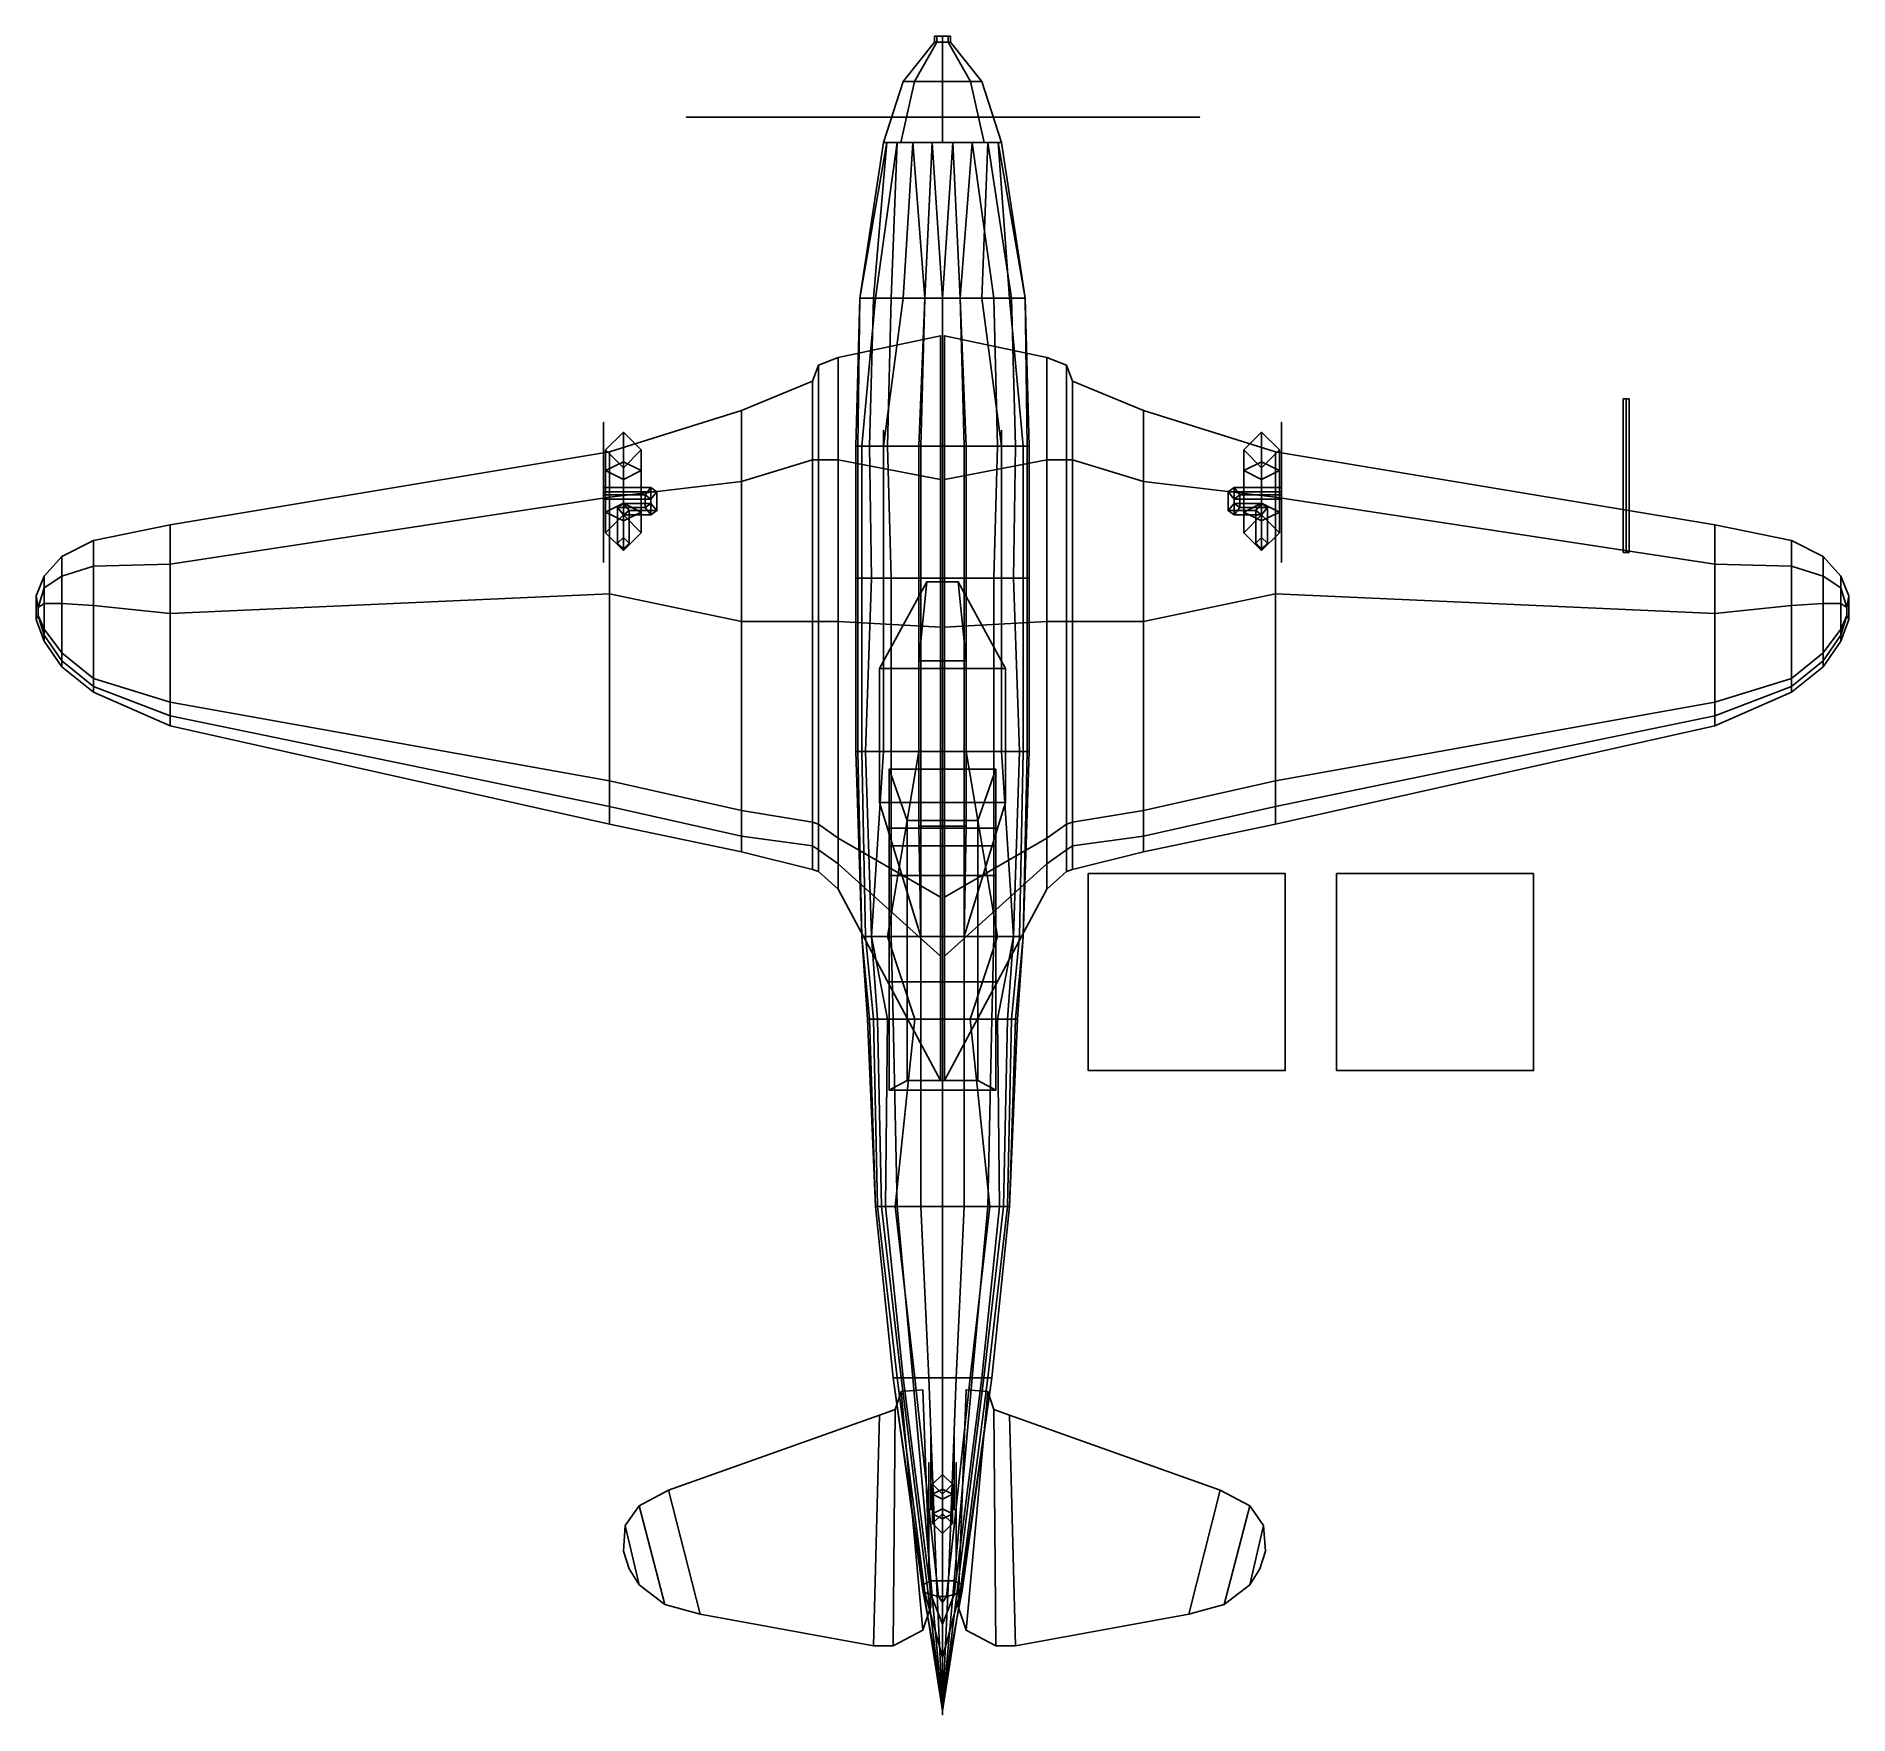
# Model space of a CAD drawing. Header units: millimetres. Extents: x -4.6 to 4.6, y -4.27 to 4.25.
import ezdxf

# ---------------------------------------------------------------- set-up
doc = ezdxf.new("R2010")
doc.units = ezdxf.units.MM
for name, color, linetype in [('doors', 5, 'Continuous'), ('propeller', 1, 'Continuous'), ('shassis', 3, 'Continuous'), ('wheels', 2, 'Continuous'), ('wing1', 4, 'Continuous'), ('wing2', 6, 'Continuous')]:
    doc.layers.add(name, color=color, linetype=linetype)

msp = doc.modelspace()

# ---------------------------------------------------------------- linework, layer by layer
for points in [[(-0.2819, 3.71, 1.9226), (-0.3, 3.71, 1.82), (-0.42, 2.92, 1.91), (-0.35, 2.92, 2.1)], [(-0.3, 3.71, 1.82), (-0.2819, 3.71, 1.7174), (-0.42, 2.92, 1.67), (-0.42, 2.92, 1.91)], [(-0.2819, 3.71, 1.7174), (-0.2298, 3.71, 1.6272), (-0.34, 2.92, 1.34), (-0.42, 2.92, 1.67)], [(-0.2298, 3.71, 2.0128), (-0.2819, 3.71, 1.9226), (-0.35, 2.92, 2.1), (-0.26, 2.92, 2.19)], [(-0.2298, 3.71, 1.6272), (-0.15, 3.71, 1.5602), (-0.2, 2.92, 1.19), (-0.34, 2.92, 1.34)], [(0.2298, 3.71, 1.6272), (-0.3, 3.71, 1.82), (-0.2819, 3.71, 1.9226), (0.2819, 3.71, 1.7174)], [(0.15, 3.71, 1.5602), (-0.2819, 3.71, 1.7174), (-0.3, 3.71, 1.82), (0.2298, 3.71, 1.6272)], [(0.2819, 3.71, 1.7174), (-0.2819, 3.71, 1.9226), (-0.2298, 3.71, 2.0128), (0.3, 3.71, 1.82)], [(0.0521, 3.71, 1.5246), (-0.2298, 3.71, 1.6272), (-0.2819, 3.71, 1.7174), (0.15, 3.71, 1.5602)], [(-0.15, 3.71, 2.0798), (-0.2298, 3.71, 2.0128), (-0.26, 2.92, 2.19), (-0.09, 2.92, 2.24)], [(0.3, 3.71, 1.82), (-0.2298, 3.71, 2.0128), (-0.15, 3.71, 2.0798), (0.2819, 3.71, 1.9226)], [(-0.0521, 3.71, 1.5246), (-0.15, 3.71, 1.5602), (-0.2298, 3.71, 1.6272), (0.0521, 3.71, 1.5246)], [(-0.15, 3.71, 1.5602), (-0.0521, 3.71, 1.5246), (-0.09, 2.92, 1.15), (-0.2, 2.92, 1.19)], [(-0.0521, 3.71, 2.1154), (-0.15, 3.71, 2.0798), (-0.09, 2.92, 2.24), (0, 2.92, 2.25)], [(0.2819, 3.71, 1.9226), (-0.15, 3.71, 2.0798), (-0.0521, 3.71, 2.1154), (0.2298, 3.71, 2.0128)], [(-0.0521, 3.71, 1.5246), (0.0521, 3.71, 1.5246), (0, 2.92, 1.14), (-0.09, 2.92, 1.15)], [(0.0521, 3.71, 2.1154), (-0.0521, 3.71, 2.1154), (0, 2.92, 2.25), (0.09, 2.92, 2.24)], [(0.2298, 3.71, 2.0128), (-0.0521, 3.71, 2.1154), (0.0521, 3.71, 2.1154), (0.15, 3.71, 2.0798)], [(0.0521, 3.71, 1.5246), (0.15, 3.71, 1.5602), (0.09, 2.92, 1.15), (0, 2.92, 1.14)], [(0.15, 3.71, 2.0798), (0.0521, 3.71, 2.1154), (0.09, 2.92, 2.24), (0.26, 2.92, 2.19)], [(0.15, 3.71, 1.5602), (0.2298, 3.71, 1.6272), (0.2, 2.92, 1.19), (0.09, 2.92, 1.15)], [(0.2298, 3.71, 2.0128), (0.15, 3.71, 2.0798), (0.26, 2.92, 2.19), (0.35, 2.92, 2.1)], [(0.2298, 3.71, 1.6272), (0.2819, 3.71, 1.7174), (0.34, 2.92, 1.34), (0.2, 2.92, 1.19)], [(0.2819, 3.71, 1.9226), (0.2298, 3.71, 2.0128), (0.35, 2.92, 2.1), (0.42, 2.92, 1.91)], [(0.3, 3.71, 1.82), (0.2819, 3.71, 1.9226), (0.42, 2.92, 1.91), (0.42, 2.92, 1.67)], [(0.2819, 3.71, 1.7174), (0.3, 3.71, 1.82), (0.42, 2.92, 1.67), (0.34, 2.92, 1.34)], [(-0.42, 2.92, 1.67), (-0.34, 2.92, 1.34), (-0.41, 2.17, 1.35), (-0.44, 2.17, 1.52)], [(-0.42, 2.92, 1.91), (-0.42, 2.92, 1.67), (-0.44, 2.17, 1.52), (-0.43, 2.17, 1.92)], [(-0.35, 2.92, 2.1), (-0.42, 2.92, 1.91), (-0.43, 2.17, 1.92), (-0.37, 2.17, 2.11)], [(-0.34, 2.92, 1.34), (-0.2, 2.92, 1.19), (-0.3, 2.17, 1.2), (-0.41, 2.17, 1.35)], [(-0.26, 2.92, 2.19), (-0.35, 2.92, 2.1), (-0.37, 2.17, 2.11), (-0.28, 2.17, 2.2)], [(-0.2, 2.92, 1.19), (-0.09, 2.92, 1.15), (-0.12, 2.17, 1.07), (-0.3, 2.17, 1.2)], [(-0.09, 2.92, 2.24), (-0.26, 2.92, 2.19), (-0.28, 2.17, 2.2), (-0.11, 2.17, 2.25)], [(0, 2.17, 1.06), (-0.12, 2.17, 1.07), (-0.09, 2.92, 1.15), (0, 2.92, 1.14)], [(0, 2.92, 2.25), (-0.09, 2.92, 2.24), (-0.11, 2.17, 2.25), (0, 2.17, 2.26)], [(0, 2.17, 2.26), (0.11, 2.17, 2.25), (0.09, 2.92, 2.24), (0, 2.92, 2.25)], [(0, 2.92, 1.14), (0.09, 2.92, 1.15), (0.12, 2.17, 1.07), (0, 2.17, 1.06)], [(0.11, 2.17, 2.25), (0.28, 2.17, 2.2), (0.26, 2.92, 2.19), (0.09, 2.92, 2.24)], [(0.3, 2.17, 1.2), (0.12, 2.17, 1.07), (0.09, 2.92, 1.15), (0.2, 2.92, 1.19)], [(0.41, 2.17, 1.35), (0.3, 2.17, 1.2), (0.2, 2.92, 1.19), (0.34, 2.92, 1.34)], [(0.28, 2.17, 2.2), (0.37, 2.17, 2.11), (0.35, 2.92, 2.1), (0.26, 2.92, 2.19)], [(0.44, 2.17, 1.52), (0.41, 2.17, 1.35), (0.34, 2.92, 1.34), (0.42, 2.92, 1.67)], [(0.37, 2.17, 2.11), (0.43, 2.17, 1.92), (0.42, 2.92, 1.91), (0.35, 2.92, 2.1)], [(0.43, 2.17, 1.92), (0.44, 2.17, 1.52), (0.42, 2.92, 1.67), (0.42, 2.92, 1.91)], [(-0.43, 2.17, 1.92), (-0.44, 2.17, 1.52), (-0.44, 1.5, 1.55), (-0.43, 1.5, 1.95)], [(-0.44, 2.17, 1.52), (-0.41, 2.17, 1.35), (-0.41, 1.5, 1.38), (-0.44, 1.5, 1.55)], [(-0.37, 2.17, 2.11), (-0.43, 2.17, 1.92), (-0.43, 1.5, 1.95), (-0.36, 1.5, 2.14)], [(-0.41, 2.17, 1.35), (-0.3, 2.17, 1.2), (-0.3, 1.5, 1.23), (-0.41, 1.5, 1.38)], [(-0.28, 2.17, 2.2), (-0.37, 2.17, 2.11), (-0.36, 1.5, 2.14), (-0.26, 1.5, 2.23)], [(-0.3, 2.17, 1.2), (-0.12, 2.17, 1.07), (-0.12, 1.5, 1.07), (-0.3, 1.5, 1.23)], [(-0.11, 2.17, 2.25), (-0.28, 2.17, 2.2), (-0.26, 1.5, 2.23), (-0.11, 1.5, 2.28)], [(0, 1.5, 1.06), (-0.12, 1.5, 1.07), (-0.12, 2.17, 1.07), (0, 2.17, 1.06)], [(0, 2.17, 2.26), (-0.11, 2.17, 2.25), (-0.11, 1.5, 2.28), (0, 1.5, 2.29)], [(0, 2.17, 1.06), (0.12, 2.17, 1.07), (0.12, 1.5, 1.07), (0, 1.5, 1.06)], [(0, 1.5, 2.29), (0.11, 1.5, 2.28), (0.11, 2.17, 2.25), (0, 2.17, 2.26)], [(0.11, 1.5, 2.28), (0.26, 1.5, 2.23), (0.28, 2.17, 2.2), (0.11, 2.17, 2.25)], [(0.3, 1.5, 1.23), (0.12, 1.5, 1.07), (0.12, 2.17, 1.07), (0.3, 2.17, 1.2)], [(0.26, 1.5, 2.23), (0.36, 1.5, 2.14), (0.37, 2.17, 2.11), (0.28, 2.17, 2.2)], [(0.41, 1.5, 1.38), (0.3, 1.5, 1.23), (0.3, 2.17, 1.2), (0.41, 2.17, 1.35)], [(0.36, 1.5, 2.14), (0.43, 1.5, 1.95), (0.43, 2.17, 1.92), (0.37, 2.17, 2.11)], [(0.44, 1.5, 1.55), (0.41, 1.5, 1.38), (0.41, 2.17, 1.35), (0.44, 2.17, 1.52)], [(0.43, 1.5, 1.95), (0.44, 1.5, 1.55), (0.44, 2.17, 1.52), (0.43, 2.17, 1.92)], [(-0.44, 1.5, 1.55), (-0.41, 1.5, 1.38), (-0.41, 0.62, 1.35), (-0.44, 0.62, 1.43)], [(-0.43, 1.5, 1.95), (-0.44, 1.5, 1.55), (-0.44, 0.62, 1.43), (-0.43, 0.62, 1.84)], [(-0.36, 1.5, 2.14), (-0.43, 1.5, 1.95), (-0.43, 0.62, 1.84), (-0.39, 0.62, 2.02)], [(-0.41, 1.5, 1.38), (-0.3, 1.5, 1.23), (-0.3, 0.62, 1.22), (-0.41, 0.62, 1.35)], [(-0.26, 1.5, 2.23), (-0.36, 1.5, 2.14), (-0.39, 0.62, 2.02), (-0.26, 0.62, 2.11)], [(-0.08, 1.48, 2.28), (-0.32, 1.04, 2.11), (-0.12, 1.04, 2.57), (-0.12, 1.08, 2.56)], [(-0.3, 1.5, 1.23), (-0.12, 1.5, 1.07), (-0.12, 0.62, 1.09), (-0.3, 0.62, 1.22)], [(-0.11, 1.5, 2.28), (-0.26, 1.5, 2.23), (-0.26, 0.62, 2.11), (-0.11, 0.62, 2.19)], [(0, 0.62, 1.09), (-0.12, 0.62, 1.09), (-0.12, 1.5, 1.07), (0, 1.5, 1.06)], [(0.12, 1.08, 2.56), (0.08, 1.48, 2.28), (-0.08, 1.48, 2.28), (-0.12, 1.08, 2.56)], [(0, 1.5, 2.29), (-0.11, 1.5, 2.28), (-0.11, 0.62, 2.19), (0, 0.62, 2.21)], [(0, 1.5, 1.06), (0.12, 1.5, 1.07), (0.12, 0.62, 1.09), (0, 0.62, 1.09)], [(0, 0.62, 2.21), (0.11, 0.62, 2.19), (0.11, 1.5, 2.28), (0, 1.5, 2.29)], [(0.12, 1.04, 2.57), (0.32, 1.04, 2.11), (0.08, 1.48, 2.28), (0.12, 1.08, 2.56)], [(0.11, 0.62, 2.19), (0.26, 0.62, 2.11), (0.26, 1.5, 2.23), (0.11, 1.5, 2.28)], [(0.3, 0.62, 1.22), (0.12, 0.62, 1.09), (0.12, 1.5, 1.07), (0.3, 1.5, 1.23)], [(0.26, 0.62, 2.11), (0.39, 0.62, 2.02), (0.36, 1.5, 2.14), (0.26, 1.5, 2.23)], [(0.41, 0.62, 1.35), (0.3, 0.62, 1.22), (0.3, 1.5, 1.23), (0.41, 1.5, 1.38)], [(0.39, 0.62, 2.02), (0.43, 0.62, 1.84), (0.43, 1.5, 1.95), (0.36, 1.5, 2.14)], [(0.44, 0.62, 1.43), (0.41, 0.62, 1.35), (0.41, 1.5, 1.38), (0.44, 1.5, 1.55)], [(0.43, 0.62, 1.84), (0.44, 0.62, 1.43), (0.44, 1.5, 1.55), (0.43, 1.5, 1.95)], [(-0.32, 1.04, 2.11), (-0.32, 0.62, 2.06), (-0.12, 0.62, 2.57), (-0.12, 1.04, 2.57)], [(-0.12, 1.08, 2.56), (-0.12, 1.04, 2.57), (0.12, 1.04, 2.57), (0.12, 1.08, 2.56)], [(-0.12, 1.04, 2.57), (-0.12, 0.62, 2.57), (0.12, 0.62, 2.57), (0.12, 1.04, 2.57)], [(0.12, 0.62, 2.57), (0.32, 0.62, 2.06), (0.32, 1.04, 2.11), (0.12, 1.04, 2.57)], [(-0.44, 0.62, 1.43), (-0.41, 0.62, 1.35), (-0.39, -0.32, 1.32), (-0.41, -0.32, 1.49)], [(-0.43, 0.62, 1.84), (-0.44, 0.62, 1.43), (-0.41, -0.32, 1.49), (-0.41, -0.32, 1.9)], [(-0.39, 0.62, 2.02), (-0.43, 0.62, 1.84), (-0.41, -0.32, 1.9), (-0.36, -0.32, 2.08)], [(-0.41, 0.62, 1.35), (-0.3, 0.62, 1.22), (-0.36, -0.32, 1.22), (-0.39, -0.32, 1.32)], [(-0.26, 0.62, 2.11), (-0.39, 0.62, 2.02), (-0.36, -0.32, 2.08), (-0.26, -0.32, 2.26)], [(-0.3, 0.62, 1.22), (-0.12, 0.62, 1.09), (-0.28, -0.32, 1.15), (-0.36, -0.32, 1.22)], [(-0.32, 0.62, 2.06), (-0.32, 0.36, 2.1), (-0.12, 0.36, 2.57), (-0.12, 0.62, 2.57)], [(0, -0.32, 1.1), (-0.28, -0.32, 1.15), (-0.12, 0.62, 1.09), (0, 0.62, 1.09)], [(-0.11, 0.62, 2.19), (-0.26, 0.62, 2.11), (-0.26, -0.32, 2.26), (-0.11, -0.32, 2.37)], [(-0.12, 0.62, 2.57), (-0.12, 0.36, 2.57), (0.12, 0.36, 2.57), (0.12, 0.62, 2.57)], [(0, 0.62, 2.21), (-0.11, 0.62, 2.19), (-0.11, -0.32, 2.37), (0, -0.32, 2.39)], [(0, 0.62, 1.09), (0.12, 0.62, 1.09), (0.28, -0.32, 1.15), (0, -0.32, 1.1)], [(0, -0.32, 2.39), (0.11, -0.32, 2.37), (0.11, 0.62, 2.19), (0, 0.62, 2.21)], [(0.11, -0.32, 2.37), (0.26, -0.32, 2.26), (0.26, 0.62, 2.11), (0.11, 0.62, 2.19)], [(0.36, -0.32, 1.22), (0.28, -0.32, 1.15), (0.12, 0.62, 1.09), (0.3, 0.62, 1.22)], [(0.12, 0.36, 2.57), (0.32, 0.36, 2.1), (0.32, 0.62, 2.06), (0.12, 0.62, 2.57)], [(0.26, -0.32, 2.26), (0.36, -0.32, 2.08), (0.39, 0.62, 2.02), (0.26, 0.62, 2.11)], [(0.39, -0.32, 1.32), (0.36, -0.32, 1.22), (0.3, 0.62, 1.22), (0.41, 0.62, 1.35)], [(0.36, -0.32, 2.08), (0.41, -0.32, 1.9), (0.43, 0.62, 1.84), (0.39, 0.62, 2.02)], [(0.41, -0.32, 1.49), (0.39, -0.32, 1.32), (0.41, 0.62, 1.35), (0.44, 0.62, 1.43)], [(0.41, -0.32, 1.9), (0.41, -0.32, 1.49), (0.44, 0.62, 1.43), (0.43, 0.62, 1.84)], [(-0.18, 0.27, 0.91), (-0.18, 0.23, 0.89), (-0.27, 0.23, 1.2), (-0.27, 0.53, 1.2)], [(0.27, 0.53, 1.2), (0.18, 0.27, 0.91), (-0.18, 0.27, 0.91), (-0.27, 0.53, 1.2)], [(0.27, 0.23, 1.2), (0.18, 0.23, 0.89), (0.18, 0.27, 0.91), (0.27, 0.53, 1.2)], [(-0.32, 0.36, 2.1), (-0.11, -0.32, 2.37), (-0.12, 0.24, 2.55), (-0.12, 0.36, 2.57)], [(-0.12, 0.36, 2.57), (-0.12, 0.24, 2.55), (0.12, 0.24, 2.55), (0.12, 0.36, 2.57)], [(0.12, 0.24, 2.55), (0.11, -0.32, 2.37), (0.32, 0.36, 2.1), (0.12, 0.36, 2.57)], [(-0.18, 0.23, 0.89), (-0.18, 0.14, 0.87), (-0.27, 0.14, 1.2), (-0.27, 0.23, 1.2)], [(0.18, 0.27, 0.91), (0.18, 0.23, 0.89), (-0.18, 0.23, 0.89), (-0.18, 0.27, 0.91)], [(0.18, 0.23, 0.89), (0.18, 0.14, 0.87), (-0.18, 0.14, 0.87), (-0.18, 0.23, 0.89)], [(-0.12, 0.24, 2.55), (-0.11, -0.32, 2.37), (0.11, -0.32, 2.37), (0.12, 0.24, 2.55)], [(0.27, 0.14, 1.2), (0.18, 0.14, 0.87), (0.18, 0.23, 0.89), (0.27, 0.23, 1.2)], [(-0.18, 0.14, 0.87), (-0.18, -0.01, 0.87), (-0.27, -0.01, 1.2), (-0.27, 0.14, 1.2)], [(0.18, 0.14, 0.87), (0.18, -0.01, 0.87), (-0.18, -0.01, 0.87), (-0.18, 0.14, 0.87)], [(0.27, -0.01, 1.2), (0.18, -0.01, 0.87), (0.18, 0.14, 0.87), (0.27, 0.14, 1.2)], [(1.74, 0, -4), (1.74, 0, -5), (0.74, 0, -5), (0.74, 0, -4)], [(1.74, 0, -5), (1.74, -1, -5), (0.74, -1, -5), (0.74, 0, -5)], [(0.74, 0, -5), (0.74, -1, -5), (0.74, -1, -4), (0.74, 0, -4)], [(0.74, 0, -4), (0.74, -1, -4), (1.74, -1, -4), (1.74, 0, -4)], [(1.74, -1, -4), (1.74, -1, -5), (1.74, 0, -5), (1.74, 0, -4)], [(3, 0, -5), (3, -1, -5), (2, -1, -5), (2, 0, -5)], [(2, 0, -5), (2, -1, -5), (3, -1, -5), (3, 0, -5)], [(-0.18, -0.01, 0.87), (-0.18, -0.55, 0.95), (-0.27, -0.55, 1.2), (-0.27, -0.01, 1.2)], [(0.18, -0.01, 0.87), (0.18, -0.55, 0.95), (-0.18, -0.55, 0.95), (-0.18, -0.01, 0.87)], [(0.27, -0.55, 1.2), (0.18, -0.55, 0.95), (0.18, -0.01, 0.87), (0.27, -0.01, 1.2)], [(-0.41, -0.32, 1.9), (-0.41, -0.32, 1.49), (-0.38, -0.74, 1.57), (-0.37, -0.74, 1.89)], [(-0.41, -0.32, 1.49), (-0.39, -0.32, 1.32), (-0.35, -0.74, 1.31), (-0.38, -0.74, 1.57)], [(-0.36, -0.32, 2.08), (-0.41, -0.32, 1.9), (-0.37, -0.74, 1.89), (-0.33, -0.74, 2.07)], [(-0.39, -0.32, 1.32), (-0.36, -0.32, 1.22), (-0.28, -0.74, 1.21), (-0.35, -0.74, 1.31)], [(-0.26, -0.32, 2.26), (-0.36, -0.32, 2.08), (-0.33, -0.74, 2.07), (-0.25, -0.74, 2.25)], [(-0.36, -0.32, 1.22), (-0.28, -0.32, 1.15), (-0.14, -0.74, 1.14), (-0.28, -0.74, 1.21)], [(-0.11, -0.32, 2.37), (-0.26, -0.32, 2.26), (-0.25, -0.74, 2.25), (-0.11, -0.74, 2.36)], [(0, -0.32, 2.39), (-0.11, -0.32, 2.37), (-0.11, -0.74, 2.36), (0, -0.74, 2.38)], [(0, -0.74, 2.38), (0.11, -0.74, 2.36), (0.11, -0.32, 2.37), (0, -0.32, 2.39)], [(0.11, -0.74, 2.36), (0.25, -0.74, 2.25), (0.26, -0.32, 2.26), (0.11, -0.32, 2.37)], [(0.28, -0.74, 1.21), (0.14, -0.74, 1.14), (0.28, -0.32, 1.15), (0.36, -0.32, 1.22)], [(0.25, -0.74, 2.25), (0.33, -0.74, 2.07), (0.36, -0.32, 2.08), (0.26, -0.32, 2.26)], [(0.35, -0.74, 1.31), (0.28, -0.74, 1.21), (0.36, -0.32, 1.22), (0.39, -0.32, 1.32)], [(0.33, -0.74, 2.07), (0.37, -0.74, 1.89), (0.41, -0.32, 1.9), (0.36, -0.32, 2.08)], [(0.38, -0.74, 1.57), (0.35, -0.74, 1.31), (0.39, -0.32, 1.32), (0.41, -0.32, 1.49)], [(0.37, -0.74, 1.89), (0.38, -0.74, 1.57), (0.41, -0.32, 1.49), (0.41, -0.32, 1.9)], [(-0.18, -0.55, 0.95), (-0.18, -1.05, 1.07), (-0.27, -1.1, 1.27), (-0.27, -0.55, 1.2)], [(0.18, -0.55, 0.95), (0.18, -1.05, 1.07), (-0.18, -1.05, 1.07), (-0.18, -0.55, 0.95)], [(0.27, -1.1, 1.27), (0.18, -1.05, 1.07), (0.18, -0.55, 0.95), (0.27, -0.55, 1.2)], [(-0.37, -0.74, 1.89), (-0.38, -0.74, 1.57), (-0.34, -1.69, 1.64), (-0.34, -1.69, 1.87)], [(-0.38, -0.74, 1.57), (-0.35, -0.74, 1.31), (-0.33, -1.69, 1.52), (-0.34, -1.69, 1.64)], [(-0.33, -0.74, 2.07), (-0.37, -0.74, 1.89), (-0.34, -1.69, 1.87), (-0.31, -1.69, 2.05)], [(-0.35, -0.74, 1.31), (-0.28, -0.74, 1.21), (-0.29, -1.69, 1.36), (-0.33, -1.69, 1.52)], [(-0.25, -0.74, 2.25), (-0.33, -0.74, 2.07), (-0.31, -1.69, 2.05), (-0.23, -1.69, 2.23)], [(-0.28, -0.74, 1.21), (-0.14, -0.74, 1.14), (-0.24, -1.69, 1.3), (-0.29, -1.69, 1.36)], [(-0.11, -0.74, 2.36), (-0.25, -0.74, 2.25), (-0.23, -1.69, 2.23), (-0.11, -1.69, 2.34)], [(0, -1.69, 1.29), (-0.24, -1.69, 1.3), (-0.14, -0.74, 1.14), (0, -0.74, 1.09)], [(0, -0.74, 2.38), (-0.11, -0.74, 2.36), (-0.11, -1.69, 2.34), (0, -1.69, 2.36)], [(0, -0.74, 1.09), (0.14, -0.74, 1.14), (0.24, -1.69, 1.3), (0, -1.69, 1.29)], [(0, -1.69, 2.36), (0.11, -1.69, 2.34), (0.11, -0.74, 2.36), (0, -0.74, 2.38)], [(0.11, -1.69, 2.34), (0.23, -1.69, 2.23), (0.25, -0.74, 2.25), (0.11, -0.74, 2.36)], [(0.29, -1.69, 1.36), (0.24, -1.69, 1.3), (0.14, -0.74, 1.14), (0.28, -0.74, 1.21)], [(0.23, -1.69, 2.23), (0.31, -1.69, 2.05), (0.33, -0.74, 2.07), (0.25, -0.74, 2.25)], [(0.33, -1.69, 1.52), (0.29, -1.69, 1.36), (0.28, -0.74, 1.21), (0.35, -0.74, 1.31)], [(0.31, -1.69, 2.05), (0.34, -1.69, 1.87), (0.37, -0.74, 1.89), (0.33, -0.74, 2.07)], [(0.34, -1.69, 1.64), (0.33, -1.69, 1.52), (0.35, -0.74, 1.31), (0.38, -0.74, 1.57)], [(0.34, -1.69, 1.87), (0.34, -1.69, 1.64), (0.38, -0.74, 1.57), (0.37, -0.74, 1.89)], [(0.74, -1, -4), (0.74, -1, -5), (1.74, -1, -5), (1.74, -1, -4)], [(-0.27, -1.1, 1.27), (-0.18, -1.05, 1.07), (0.18, -1.05, 1.07), (0.27, -1.1, 1.27)], [(-0.34, -1.69, 1.87), (-0.34, -1.69, 1.64), (-0.25, -2.56, 1.68), (-0.25, -2.56, 1.88)], [(-0.34, -1.69, 1.64), (-0.33, -1.69, 1.52), (-0.23, -2.56, 1.49), (-0.25, -2.56, 1.68)], [(-0.31, -1.69, 2.05), (-0.34, -1.69, 1.87), (-0.25, -2.56, 1.88), (-0.21, -2.56, 2.11)], [(-0.33, -1.69, 1.52), (-0.29, -1.69, 1.36), (-0.2, -2.56, 1.43), (-0.23, -2.56, 1.49)], [(-0.23, -1.69, 2.23), (-0.31, -1.69, 2.05), (-0.21, -2.56, 2.11), (-0.15, -2.56, 2.25)], [(-0.29, -1.69, 1.36), (-0.24, -1.69, 1.3), (-0.14, -2.56, 1.4), (-0.2, -2.56, 1.43)], [(0, -2.56, 1.4), (-0.14, -2.56, 1.4), (-0.24, -1.69, 1.3), (0, -1.69, 1.29)], [(-0.11, -1.69, 2.34), (-0.23, -1.69, 2.23), (-0.15, -2.56, 2.25), (-0.07, -2.56, 2.31)], [(0, -1.69, 2.36), (-0.11, -1.69, 2.34), (-0.07, -2.56, 2.31), (0, -2.56, 2.33)], [(0, -2.56, 2.33), (0.07, -2.56, 2.31), (0.11, -1.69, 2.34), (0, -1.69, 2.36)], [(0, -1.69, 1.29), (0.24, -1.69, 1.3), (0.14, -2.56, 1.4), (0, -2.56, 1.4)], [(0.07, -2.56, 2.31), (0.15, -2.56, 2.25), (0.23, -1.69, 2.23), (0.11, -1.69, 2.34)], [(0.2, -2.56, 1.43), (0.14, -2.56, 1.4), (0.24, -1.69, 1.3), (0.29, -1.69, 1.36)], [(0.15, -2.56, 2.25), (0.21, -2.56, 2.11), (0.31, -1.69, 2.05), (0.23, -1.69, 2.23)], [(0.23, -2.56, 1.49), (0.2, -2.56, 1.43), (0.29, -1.69, 1.36), (0.33, -1.69, 1.52)], [(0.21, -2.56, 2.11), (0.25, -2.56, 1.88), (0.34, -1.69, 1.87), (0.31, -1.69, 2.05)], [(0.25, -2.56, 1.68), (0.23, -2.56, 1.49), (0.33, -1.69, 1.52), (0.34, -1.69, 1.64)], [(0.25, -2.56, 1.88), (0.25, -2.56, 1.68), (0.34, -1.69, 1.64), (0.34, -1.69, 1.87)], [(-0.21, -2.56, 2.11), (-0.25, -2.56, 1.88), (-0.1, -3.61, 2.02), (-0.08, -3.6, 2.11)], [(-0.25, -2.56, 1.68), (-0.23, -2.56, 1.49), (-0.09, -3.65, 1.67), (-0.1, -3.64, 1.8)], [(-0.25, -2.56, 1.88), (-0.25, -2.56, 1.68), (-0.1, -3.64, 1.8), (-0.1, -3.61, 2.02)], [(-0.23, -2.56, 1.49), (-0.2, -2.56, 1.43), (-0.06, -3.66, 1.61), (-0.09, -3.65, 1.67)], [(-0.15, -2.56, 2.25), (-0.21, -2.56, 2.11), (-0.08, -3.6, 2.11), (-0.06, -3.59, 2.16)], [(-0.2, -2.56, 1.43), (-0.14, -2.56, 1.4), (-0.02, -3.67, 1.58), (-0.06, -3.66, 1.61)], [(-0.07, -2.56, 2.31), (-0.15, -2.56, 2.25), (-0.06, -3.59, 2.16), (-0.03, -3.59, 2.21)], [(0, -3.67, 1.58), (-0.02, -3.67, 1.58), (-0.14, -2.56, 1.4), (0, -2.56, 1.4)], [(0, -2.56, 2.33), (-0.07, -2.56, 2.31), (-0.03, -3.59, 2.21), (0, -3.59, 2.22)], [(0, -2.56, 1.4), (0.14, -2.56, 1.4), (0.02, -3.67, 1.58), (0, -3.67, 1.58)], [(0, -3.59, 2.22), (0.03, -3.59, 2.21), (0.07, -2.56, 2.31), (0, -2.56, 2.33)], [(0, -2.56, 2.33), (0, -3.59, 2.22), (0, -3.59, 2.35), (0, -2.67, 2.35)], [(0, -2.67, 2.35), (0, -3.59, 2.35), (0, -3.59, 2.22), (0, -2.56, 2.33)], [(0.06, -3.66, 1.61), (0.02, -3.67, 1.58), (0.14, -2.56, 1.4), (0.2, -2.56, 1.43)], [(0.03, -3.59, 2.21), (0.06, -3.59, 2.16), (0.15, -2.56, 2.25), (0.07, -2.56, 2.31)], [(0.09, -3.65, 1.67), (0.06, -3.66, 1.61), (0.2, -2.56, 1.43), (0.23, -2.56, 1.49)], [(0.06, -3.59, 2.16), (0.08, -3.6, 2.11), (0.21, -2.56, 2.11), (0.15, -2.56, 2.25)], [(0.08, -3.6, 2.11), (0.1, -3.61, 2.02), (0.25, -2.56, 1.88), (0.21, -2.56, 2.11)], [(0.1, -3.64, 1.8), (0.09, -3.65, 1.67), (0.23, -2.56, 1.49), (0.25, -2.56, 1.68)], [(0.1, -3.61, 2.02), (0.1, -3.64, 1.8), (0.25, -2.56, 1.68), (0.25, -2.56, 1.88)], [(-0.24, -2.72, 2.13), (-0.25, -3.92, 2.13), (-0.1, -3.84, 2.13), (-0.21, -2.63, 2.13)], [(-0.21, -2.63, 2.13), (-0.1, -3.84, 2.13), (-0.25, -3.92, 2.13), (-0.24, -2.72, 2.13)], [(-0.1, -2.62, 2.13), (-0.06, -3.72, 2.13), (-0.1, -3.84, 2.13), (-0.21, -2.63, 2.13)], [(-0.21, -2.63, 2.13), (-0.1, -3.84, 2.13), (-0.06, -3.72, 2.13), (-0.1, -2.62, 2.13)], [(0.12, -2.62, 2.13), (0.08, -3.72, 2.13), (0.12, -3.84, 2.13), (0.23, -2.63, 2.13)], [(0.23, -2.63, 2.13), (0.12, -3.84, 2.13), (0.08, -3.72, 2.13), (0.12, -2.62, 2.13)], [(0.26, -2.72, 2.13), (0.27, -3.92, 2.13), (0.12, -3.84, 2.13), (0.23, -2.63, 2.13)], [(0.23, -2.63, 2.13), (0.12, -3.84, 2.13), (0.27, -3.92, 2.13), (0.26, -2.72, 2.13)], [(-0.32, -2.75, 2.13), (-0.35, -3.92, 2.13), (-1.23, -3.76, 2.13), (-1.39, -3.13, 2.13)], [(-1.39, -3.13, 2.13), (-1.23, -3.76, 2.13), (-0.35, -3.92, 2.13), (-0.32, -2.75, 2.13)], [(-0.24, -2.72, 2.13), (-0.25, -3.92, 2.13), (-0.35, -3.92, 2.13), (-0.32, -2.75, 2.13)], [(-0.32, -2.75, 2.13), (-0.35, -3.92, 2.13), (-0.25, -3.92, 2.13), (-0.24, -2.72, 2.13)], [(0, -2.67, 2.35), (0, -3.59, 2.35), (0, -3.05, 3.17), (0, -2.73, 2.41)], [(0, -2.73, 2.41), (0, -3.05, 3.17), (0, -3.59, 2.35), (0, -2.67, 2.35)], [(0.26, -2.72, 2.13), (0.27, -3.92, 2.13), (0.37, -3.92, 2.13), (0.34, -2.75, 2.13)], [(0.34, -2.75, 2.13), (0.37, -3.92, 2.13), (0.27, -3.92, 2.13), (0.26, -2.72, 2.13)], [(1.41, -3.13, 2.13), (1.25, -3.76, 2.13), (0.37, -3.92, 2.13), (0.34, -2.75, 2.13)], [(0.34, -2.75, 2.13), (0.37, -3.92, 2.13), (1.25, -3.76, 2.13), (1.41, -3.13, 2.13)], [(0, -3.05, 3.17), (0, -3.14, 3.27), (0, -3.3, 3.33), (0, -3.59, 2.35)], [(0, -3.59, 2.35), (0, -3.3, 3.33), (0, -3.14, 3.27), (0, -3.05, 3.17)], [(-1.54, -3.21, 2.13), (-1.41, -3.71, 2.13), (-1.54, -3.61, 2.13), (-1.61, -3.31, 2.13)], [(-1.61, -3.31, 2.13), (-1.54, -3.61, 2.13), (-1.41, -3.71, 2.13), (-1.54, -3.21, 2.13)], [(-1.54, -3.21, 2.13), (-1.41, -3.71, 2.13), (-1.23, -3.76, 2.13), (-1.39, -3.13, 2.13)], [(-1.39, -3.13, 2.13), (-1.23, -3.76, 2.13), (-1.41, -3.71, 2.13), (-1.54, -3.21, 2.13)], [(1.41, -3.13, 2.13), (1.25, -3.76, 2.13), (1.43, -3.71, 2.13), (1.56, -3.21, 2.13)], [(1.56, -3.21, 2.13), (1.43, -3.71, 2.13), (1.25, -3.76, 2.13), (1.41, -3.13, 2.13)], [(1.63, -3.31, 2.13), (1.56, -3.61, 2.13), (1.43, -3.71, 2.13), (1.56, -3.21, 2.13)], [(1.56, -3.21, 2.13), (1.43, -3.71, 2.13), (1.56, -3.61, 2.13), (1.63, -3.31, 2.13)], [(-1.61, -3.31, 2.13), (-1.54, -3.61, 2.13), (-1.59, -3.53, 2.13), (-1.62, -3.44, 2.13)], [(-1.62, -3.44, 2.13), (-1.59, -3.53, 2.13), (-1.54, -3.61, 2.13), (-1.61, -3.31, 2.13)], [(0, -3.59, 2.35), (0, -3.73, 3.2), (0, -3.46, 3.32), (0, -3.3, 3.33)], [(0, -3.3, 3.33), (0, -3.46, 3.32), (0, -3.73, 3.2), (0, -3.59, 2.35)], [(1.63, -3.31, 2.13), (1.56, -3.61, 2.13), (1.61, -3.53, 2.13), (1.64, -3.44, 2.13)], [(1.64, -3.44, 2.13), (1.61, -3.53, 2.13), (1.56, -3.61, 2.13), (1.63, -3.31, 2.13)], [(-0.08, -3.6, 2.11), (-0.1, -3.61, 2.02), (0, -4.25, 2.02), (0, -4.25, 2.11)], [(-0.1, -3.61, 2.02), (-0.1, -3.64, 1.8), (0, -4.17, 1.8), (0, -4.25, 2.02)], [(-0.1, -3.64, 1.8), (-0.09, -3.65, 1.67), (0, -3.98, 1.67), (0, -4.17, 1.8)], [(-0.09, -3.65, 1.67), (-0.06, -3.66, 1.61), (0, -3.81, 1.61), (0, -3.98, 1.67)], [(-0.06, -3.59, 2.16), (-0.08, -3.6, 2.11), (0, -4.25, 2.11), (0, -4.25, 2.16)], [(-0.03, -3.59, 2.21), (-0.06, -3.59, 2.16), (0, -4.25, 2.16), (0, -4.24, 2.21)], [(-0.06, -3.66, 1.61), (-0.02, -3.67, 1.58), (0, -3.7, 1.58), (0, -3.81, 1.61)], [(0, -3.59, 2.22), (-0.03, -3.59, 2.21), (0, -4.24, 2.21), (0, -4.24, 2.22)], [(0, -3.7, 1.58), (0, -3.7, 1.58), (-0.02, -3.67, 1.58), (0, -3.67, 1.58)], [(0, -4.24, 2.21), (0, -4.25, 2.16), (0.06, -3.59, 2.16), (0.03, -3.59, 2.21)], [(0, -4.25, 2.16), (0, -4.25, 2.11), (0.08, -3.6, 2.11), (0.06, -3.59, 2.16)], [(0, -4.24, 2.22), (0, -4.24, 2.21), (0.03, -3.59, 2.21), (0, -3.59, 2.22)], [(0, -3.73, 3.2), (0, -3.91, 3.01), (0, -4.02, 2.85), (0, -3.59, 2.35)], [(0, -3.59, 2.35), (0, -4.02, 2.85), (0, -3.91, 3.01), (0, -3.73, 3.2)], [(0, -3.59, 2.35), (0, -4.21, 2.35), (0, -4.15, 2.58), (0, -4.02, 2.85)], [(0, -4.02, 2.85), (0, -4.15, 2.58), (0, -4.21, 2.35), (0, -3.59, 2.35)], [(0, -4.21, 2.35), (0, -4.24, 2.22), (0, -3.59, 2.22), (0, -3.59, 2.35)], [(0, -3.59, 2.35), (0, -3.59, 2.22), (0, -4.24, 2.22), (0, -4.21, 2.35)], [(0, -4.25, 2.11), (0, -4.25, 2.02), (0.1, -3.61, 2.02), (0.08, -3.6, 2.11)], [(0, -4.25, 2.02), (0, -4.17, 1.8), (0.1, -3.64, 1.8), (0.1, -3.61, 2.02)], [(0, -4.17, 1.8), (0, -3.98, 1.67), (0.09, -3.65, 1.67), (0.1, -3.64, 1.8)], [(0, -3.98, 1.67), (0, -3.81, 1.61), (0.06, -3.66, 1.61), (0.09, -3.65, 1.67)], [(0, -3.81, 1.61), (0, -3.7, 1.58), (0.02, -3.67, 1.58), (0.06, -3.66, 1.61)], [(0, -3.67, 1.58), (0.02, -3.67, 1.58), (0, -3.7, 1.58)], [(0, -4.18, 2.58), (0, -4.27, 2.23), (0, -4.24, 2.21), (0, -4.15, 2.58)], [(0, -4.15, 2.58), (0, -4.24, 2.21), (0, -4.27, 2.23), (0, -4.18, 2.58)]]:
    msp.add_3dface(points)
at = {"layer": 'doors'}
for points in [[(-0.3, 1.58, 0.84), (-0.3, 1.59, 0.94), (-0.3, 2.19, 0.94), (-0.3, 2.25, 0.84)], [(-0.3, 2.25, 0.84), (-0.3, 2.19, 0.94), (-0.3, 1.59, 0.94), (-0.3, 1.58, 0.84)], [(-0.3, 1.6, 0.94), (-0.3, 1.59, 1.06), (-0.3, 2.21, 1.06), (-0.3, 2.18, 0.94)], [(-0.3, 2.18, 0.94), (-0.3, 2.21, 1.06), (-0.3, 1.59, 1.06), (-0.3, 1.6, 0.94)], [(0.3, 2.25, 0.84), (0.3, 2.19, 0.94), (0.3, 1.59, 0.94), (0.3, 1.58, 0.84)], [(0.3, 1.58, 0.84), (0.3, 1.59, 0.94), (0.3, 2.19, 0.94), (0.3, 2.25, 0.84)], [(0.3, 2.18, 0.94), (0.3, 2.21, 1.06), (0.3, 1.59, 1.06), (0.3, 1.6, 0.94)], [(0.3, 1.6, 0.94), (0.3, 1.59, 1.06), (0.3, 2.21, 1.06), (0.3, 2.18, 0.94)], [(-0.07, -3.54, 1.48), (-0.07, -3.47, 1.55), (-0.07, -2.99, 1.47), (-0.07, -3.02, 1.35)], [(-0.07, -3.02, 1.35), (-0.07, -2.99, 1.47), (-0.07, -3.47, 1.55), (-0.07, -3.54, 1.48)], [(0.07, -3.02, 1.35), (0.07, -2.99, 1.47), (0.07, -3.47, 1.55), (0.07, -3.54, 1.48)], [(0.07, -3.54, 1.48), (0.07, -3.47, 1.55), (0.07, -2.99, 1.47), (0.07, -3.02, 1.35)]]:
    msp.add_3dface(points, dxfattribs=at)
at = {"layer": 'propeller'}
for points in [[(-0.0283, 4.25, 1.8483), (-0.04, 4.25, 1.82), (-0.04, 4.22, 1.82), (-0.0283, 4.22, 1.8483)], [(-0.04, 4.25, 1.82), (-0.0283, 4.25, 1.7917), (-0.0283, 4.22, 1.7917), (-0.04, 4.22, 1.82)], [(0.0283, 4.25, 1.8483), (-0.04, 4.25, 1.82), (-0.0283, 4.25, 1.8483), (0, 4.25, 1.86)], [(0.04, 4.25, 1.82), (-0.0283, 4.25, 1.7917), (-0.04, 4.25, 1.82), (0.0283, 4.25, 1.8483)], [(0, 4.25, 1.86), (-0.0283, 4.25, 1.8483), (-0.0283, 4.22, 1.8483), (0, 4.22, 1.86)], [(-0.0283, 4.25, 1.7917), (0, 4.25, 1.78), (0, 4.22, 1.78), (-0.0283, 4.22, 1.7917)], [(0.0283, 4.25, 1.7917), (0, 4.25, 1.78), (-0.0283, 4.25, 1.7917), (0.04, 4.25, 1.82)], [(0.0283, 4.25, 1.8483), (0, 4.25, 1.86), (0, 4.22, 1.86), (0.0283, 4.22, 1.8483)], [(0, 4.25, 1.78), (0.0283, 4.25, 1.7917), (0.0283, 4.22, 1.7917), (0, 4.22, 1.78)], [(0.04, 4.25, 1.82), (0.0283, 4.25, 1.8483), (0.0283, 4.22, 1.8483), (0.04, 4.22, 1.82)], [(0.0283, 4.25, 1.7917), (0.04, 4.25, 1.82), (0.04, 4.22, 1.82), (0.0283, 4.22, 1.7917)], [(-0.1414, 4.02, 1.6786), (-0.2, 4.02, 1.82), (-0.04, 4.22, 1.82), (-0.0283, 4.22, 1.7917)], [(-0.2, 4.02, 1.82), (-0.1414, 4.02, 1.9614), (-0.0283, 4.22, 1.8483), (-0.04, 4.22, 1.82)], [(0, 4.02, 1.62), (-0.1414, 4.02, 1.6786), (-0.0283, 4.22, 1.7917), (0, 4.22, 1.78)], [(-0.1414, 4.02, 1.9614), (0, 4.02, 2.02), (0, 4.22, 1.86), (-0.0283, 4.22, 1.8483)], [(0.1414, 4.02, 1.6786), (0, 4.02, 1.62), (0, 4.22, 1.78), (0.0283, 4.22, 1.7917)], [(0, 4.02, 2.02), (0.1414, 4.02, 1.9614), (0.0283, 4.22, 1.8483), (0, 4.22, 1.86)], [(0.2, 4.02, 1.82), (0.1414, 4.02, 1.6786), (0.0283, 4.22, 1.7917), (0.04, 4.22, 1.82)], [(0.1414, 4.02, 1.9614), (0.2, 4.02, 1.82), (0.04, 4.22, 1.82), (0.0283, 4.22, 1.8483)], [(-0.2121, 3.71, 1.6079), (-0.3, 3.71, 1.82), (-0.2, 4.02, 1.82), (-0.1414, 4.02, 1.6786)], [(-0.3, 3.71, 1.82), (-0.2121, 3.71, 2.0321), (-0.1414, 4.02, 1.9614), (-0.2, 4.02, 1.82)], [(0, 3.71, 1.52), (-0.2121, 3.71, 1.6079), (-0.1414, 4.02, 1.6786), (0, 4.02, 1.62)], [(-0.2121, 3.71, 2.0321), (0, 3.71, 2.12), (0, 4.02, 2.02), (-0.1414, 4.02, 1.9614)], [(0.2121, 3.71, 1.6079), (0, 3.71, 1.52), (0, 4.02, 1.62), (0.1414, 4.02, 1.6786)], [(0, 3.71, 2.12), (0.2121, 3.71, 2.0321), (0.1414, 4.02, 1.9614), (0, 4.02, 2.02)], [(0.3, 3.71, 1.82), (0.2121, 3.71, 1.6079), (0.1414, 4.02, 1.6786), (0.2, 4.02, 1.82)], [(0.2121, 3.71, 2.0321), (0.3, 3.71, 1.82), (0.2, 4.02, 1.82), (0.1414, 4.02, 1.9614)], [(-1.2351, 3.84, 2.5908), (-1.2851, 3.84, 2.5042), (-1.2997, 3.84, 2.5588), (-1.2847, 3.84, 2.5848)], [(-1.2847, 3.84, 2.5848), (-1.2997, 3.84, 2.5588), (-1.2851, 3.84, 2.5042), (-1.2351, 3.84, 2.5908)], [(-1.0938, 3.84, 2.5554), (-1.1888, 3.84, 2.3909), (-1.2851, 3.84, 2.5042), (-1.2351, 3.84, 2.5908)], [(-1.2351, 3.84, 2.5908), (-1.2851, 3.84, 2.5042), (-1.1888, 3.84, 2.3909), (-1.0938, 3.84, 2.5554)], [(-1.0938, 3.84, 2.5554), (-1.1888, 3.84, 2.3909), (-1.0826, 3.84, 2.2949), (-0.9626, 3.84, 2.5028)], [(-0.9626, 3.84, 2.5028), (-1.0826, 3.84, 2.2949), (-1.1888, 3.84, 2.3909), (-1.0938, 3.84, 2.5554)], [(-0.8796, 3.84, 2.4664), (-0.9837, 3.84, 2.2263), (-1.0826, 3.84, 2.2949), (-0.9626, 3.84, 2.5028)], [(-0.9626, 3.84, 2.5028), (-1.0826, 3.84, 2.2949), (-0.9837, 3.84, 2.2263), (-0.8796, 3.84, 2.4664)], [(-0.6025, 3.84, 2.3064), (-0.8797, 3.84, 2.1663), (-0.9837, 3.84, 2.2263), (-0.8796, 3.84, 2.4664)], [(-0.8796, 3.84, 2.4664), (-0.9837, 3.84, 2.2263), (-0.8797, 3.84, 2.1663), (-0.6025, 3.84, 2.3064)], [(-0.5036, 3.84, 2.2378), (-0.6619, 3.84, 2.0636), (-0.8797, 3.84, 2.1663), (-0.6025, 3.84, 2.3064)], [(-0.6025, 3.84, 2.3064), (-0.8797, 3.84, 2.1663), (-0.6619, 3.84, 2.0636), (-0.5036, 3.84, 2.2378)], [(-0.5036, 3.84, 2.2378), (-0.6619, 3.84, 2.0636), (-0.434, 3.84, 1.9782), (-0.349, 3.84, 2.1254)], [(-0.349, 3.84, 2.1254), (-0.434, 3.84, 1.9782), (-0.6619, 3.84, 2.0636), (-0.5036, 3.84, 2.2378)], [(-0.1945, 3.84, 2.0131), (-0.2495, 3.84, 1.9179), (-0.434, 3.84, 1.9782), (-0.349, 3.84, 2.1254)], [(-0.349, 3.84, 2.1254), (-0.434, 3.84, 1.9782), (-0.2495, 3.84, 1.9179), (-0.1945, 3.84, 2.0131)], [(-0.04, 3.84, 1.9008), (-0.075, 3.84, 1.8402), (-0.2495, 3.84, 1.9179), (-0.1945, 3.84, 2.0131)], [(-0.1945, 3.84, 2.0131), (-0.2495, 3.84, 1.9179), (-0.075, 3.84, 1.8402), (-0.04, 3.84, 1.9008)], [(-0.12, 3.84, 0.735), (0.14, 3.84, 0.765), (0.13, 3.84, 0.645), (-0.11, 3.84, 0.645)], [(-0.11, 3.84, 0.645), (0.13, 3.84, 0.645), (0.14, 3.84, 0.765), (-0.12, 3.84, 0.735)], [(-0.12, 3.84, 0.735), (0.14, 3.84, 0.765), (0.14, 3.84, 0.885), (-0.12, 3.84, 1.055)], [(-0.12, 3.84, 1.055), (0.14, 3.84, 0.885), (0.14, 3.84, 0.765), (-0.12, 3.84, 0.735)], [(-0.11, 3.84, 1.175), (0.12, 3.84, 1.125), (0.14, 3.84, 0.885), (-0.12, 3.84, 1.055)], [(-0.12, 3.84, 1.055), (0.14, 3.84, 0.885), (0.12, 3.84, 1.125), (-0.11, 3.84, 1.175)], [(-0.09, 3.84, 0.505), (0.1, 3.84, 0.505), (0.13, 3.84, 0.645), (-0.11, 3.84, 0.645)], [(-0.11, 3.84, 0.645), (0.13, 3.84, 0.645), (0.1, 3.84, 0.505), (-0.09, 3.84, 0.505)], [(-0.11, 3.84, 1.175), (0.12, 3.84, 1.125), (0.08, 3.84, 1.365), (-0.09, 3.84, 1.365)], [(-0.09, 3.84, 1.365), (0.08, 3.84, 1.365), (0.12, 3.84, 1.125), (-0.11, 3.84, 1.175)], [(-0.09, 3.84, 0.505), (0.1, 3.84, 0.505), (0.05, 3.84, 0.365), (-0.05, 3.84, 0.365)], [(-0.05, 3.84, 0.365), (0.05, 3.84, 0.365), (0.1, 3.84, 0.505), (-0.09, 3.84, 0.505)], [(-0.07, 3.84, 1.555), (0.04, 3.84, 1.555), (0.08, 3.84, 1.365), (-0.09, 3.84, 1.365)], [(-0.09, 3.84, 1.365), (0.08, 3.84, 1.365), (0.04, 3.84, 1.555), (-0.07, 3.84, 1.555)], [(-0.05, 3.84, 1.745), (0.02, 3.84, 1.745), (0.04, 3.84, 1.555), (-0.07, 3.84, 1.555)], [(-0.07, 3.84, 1.555), (0.04, 3.84, 1.555), (0.02, 3.84, 1.745), (-0.05, 3.84, 1.745)], [(-0.02, 3.84, 0.325), (0.01, 3.84, 0.325), (0.05, 3.84, 0.365), (-0.05, 3.84, 0.365)], [(-0.05, 3.84, 0.365), (0.05, 3.84, 0.365), (0.01, 3.84, 0.325), (-0.02, 3.84, 0.325)], [(0.09, 3.84, 1.8142), (0.055, 3.84, 1.8748), (0.2095, 3.84, 1.9871), (0.2645, 3.84, 1.8919)], [(0.2645, 3.84, 1.8919), (0.2095, 3.84, 1.9871), (0.055, 3.84, 1.8748), (0.09, 3.84, 1.8142)], [(0.2645, 3.84, 1.8919), (0.2095, 3.84, 1.9871), (0.354, 3.84, 2.1168), (0.439, 3.84, 1.9696)], [(0.439, 3.84, 1.9696), (0.354, 3.84, 2.1168), (0.2095, 3.84, 1.9871), (0.2645, 3.84, 1.8919)], [(0.6136, 3.84, 2.0472), (0.5419, 3.84, 2.2714), (0.354, 3.84, 2.1168), (0.439, 3.84, 1.9696)], [(0.439, 3.84, 1.9696), (0.354, 3.84, 2.1168), (0.5419, 3.84, 2.2714), (0.6136, 3.84, 2.0472)], [(0.6136, 3.84, 2.0472), (0.5419, 3.84, 2.2714), (0.7397, 3.84, 2.4087), (0.7225, 3.84, 2.0986)], [(0.7225, 3.84, 2.0986), (0.7397, 3.84, 2.4087), (0.5419, 3.84, 2.2714), (0.6136, 3.84, 2.0472)], [(0.7225, 3.84, 2.0986), (0.7397, 3.84, 2.4087), (0.8437, 3.84, 2.4687), (0.9996, 3.84, 2.2586)], [(0.9996, 3.84, 2.2586), (0.8437, 3.84, 2.4687), (0.7397, 3.84, 2.4087), (0.7225, 3.84, 2.0986)], [(0.9996, 3.84, 2.2586), (0.8437, 3.84, 2.4687), (0.9526, 3.84, 2.5201), (1.0726, 3.84, 2.3122)], [(1.0726, 3.84, 2.3122), (0.9526, 3.84, 2.5201), (0.8437, 3.84, 2.4687), (0.9996, 3.84, 2.2586)], [(1.1838, 3.84, 2.3996), (1.0888, 3.84, 2.5641), (0.9526, 3.84, 2.5201), (1.0726, 3.84, 2.3122)], [(1.0726, 3.84, 2.3122), (0.9526, 3.84, 2.5201), (1.0888, 3.84, 2.5641), (1.1838, 3.84, 2.3996)], [(1.1838, 3.84, 2.3996), (1.0888, 3.84, 2.5641), (1.2351, 3.84, 2.5908), (1.2851, 3.84, 2.5042)], [(1.2851, 3.84, 2.5042), (1.2351, 3.84, 2.5908), (1.0888, 3.84, 2.5641), (1.1838, 3.84, 2.3996)], [(1.2851, 3.84, 2.5042), (1.2351, 3.84, 2.5908), (1.2897, 3.84, 2.5762), (1.3047, 3.84, 2.5502)], [(1.3047, 3.84, 2.5502), (1.2897, 3.84, 2.5762), (1.2351, 3.84, 2.5908), (1.2851, 3.84, 2.5042)]]:
    msp.add_3dface(points, dxfattribs=at)
at = {"layer": 'shassis'}
for points in [[(-1.72, 2.28, 0.39), (-1.72, 1.94, 0.18), (-1.72, 2.26, 0.18), (-1.72, 2.29, 0.32)], [(-1.72, 2.29, 0.32), (-1.72, 2.26, 0.18), (-1.72, 1.94, 0.18), (-1.72, 2.28, 0.39)], [(-1.72, 2.21, 0.5), (-1.72, 1.59, 0.27), (-1.72, 1.94, 0.18), (-1.72, 2.28, 0.39)], [(-1.72, 2.28, 0.39), (-1.72, 1.94, 0.18), (-1.72, 1.59, 0.27), (-1.72, 2.21, 0.5)], [(-1.72, 2.21, 0.5), (-1.72, 1.59, 0.27), (-1.72, 1.59, 0.62), (-1.72, 2.04, 0.62)], [(-1.72, 2.04, 0.62), (-1.72, 1.59, 0.62), (-1.72, 1.59, 0.27), (-1.72, 2.21, 0.5)], [(1.72, 2.29, 0.32), (1.72, 2.26, 0.18), (1.72, 1.94, 0.18), (1.72, 2.28, 0.39)], [(1.72, 2.28, 0.39), (1.72, 1.94, 0.18), (1.72, 2.26, 0.18), (1.72, 2.29, 0.32)], [(1.72, 2.21, 0.5), (1.72, 1.59, 0.27), (1.72, 1.94, 0.18), (1.72, 2.28, 0.39)], [(1.72, 2.28, 0.39), (1.72, 1.94, 0.18), (1.72, 1.59, 0.27), (1.72, 2.21, 0.5)], [(1.72, 2.21, 0.5), (1.72, 1.59, 0.27), (1.72, 1.59, 0.62), (1.72, 2.04, 0.62)], [(1.72, 2.04, 0.62), (1.72, 1.59, 0.62), (1.72, 1.59, 0.27), (1.72, 2.21, 0.5)], [(-1.72, 1.8, 1.29), (-1.72, 1.58, 1.29), (-1.72, 1.59, 0.62), (-1.72, 2.04, 0.62)], [(-1.72, 2.04, 0.62), (-1.72, 1.59, 0.62), (-1.72, 1.58, 1.29), (-1.72, 1.8, 1.29)], [(1.72, 2.04, 0.62), (1.72, 1.59, 0.62), (1.72, 1.58, 1.29), (1.72, 1.8, 1.29)], [(1.72, 1.8, 1.29), (1.72, 1.58, 1.29), (1.72, 1.59, 0.62), (1.72, 2.04, 0.62)], [(-1.72, 1.9378, 0.261), (-1.72, 1.959, 0.2978), (-1.48, 1.959, 0.2978), (-1.45, 1.9378, 0.261)], [(-1.72, 1.959, 0.2978), (-1.72, 1.9222, 0.319), (-1.51, 1.9222, 0.319), (-1.48, 1.959, 0.2978)], [(-1.72, 1.901, 0.2822), (-1.72, 1.9378, 0.261), (-1.45, 1.9378, 0.261), (-1.48, 1.901, 0.2822)], [(-1.48, 1.959, 0.2978), (-1.51, 1.9222, 0.319), (-1.51, 1.8575, 0.5605), (-1.48, 1.8787, 0.5972)], [(-1.45, 1.9378, 0.261), (-1.48, 1.959, 0.2978), (-1.48, 1.8787, 0.5972), (-1.45, 1.842, 0.6184)], [(-1.48, 1.901, 0.2822), (-1.45, 1.9378, 0.261), (-1.45, 1.842, 0.6184), (-1.48, 1.8208, 0.5817)], [(1.48, 1.959, 0.2978), (1.45, 1.9378, 0.261), (1.45, 1.842, 0.6184), (1.48, 1.8787, 0.5972)], [(1.72, 1.959, 0.2978), (1.72, 1.9378, 0.261), (1.45, 1.9378, 0.261), (1.48, 1.959, 0.2978)], [(1.45, 1.9378, 0.261), (1.48, 1.901, 0.2822), (1.48, 1.8208, 0.5817), (1.45, 1.842, 0.6184)], [(1.72, 1.9378, 0.261), (1.72, 1.901, 0.2822), (1.48, 1.901, 0.2822), (1.45, 1.9378, 0.261)], [(1.51, 1.9222, 0.319), (1.48, 1.959, 0.2978), (1.48, 1.8787, 0.5972), (1.51, 1.8575, 0.5605)], [(1.72, 1.9222, 0.319), (1.72, 1.959, 0.2978), (1.48, 1.959, 0.2978), (1.51, 1.9222, 0.319)], [(-1.72, 1.9222, 0.319), (-1.72, 1.901, 0.2822), (-1.48, 1.901, 0.2822), (-1.51, 1.9222, 0.319)], [(-1.65, 1.8575, 0.5605), (-1.62, 1.8787, 0.5972), (-1.48, 1.8787, 0.5972), (-1.51, 1.8575, 0.5605)], [(-1.62, 1.8787, 0.5972), (-1.65, 1.8575, 0.5605), (-1.65, 1.6764, 1.2366), (-1.62, 1.7053, 1.2444)], [(-1.62, 1.8208, 0.5817), (-1.65, 1.8575, 0.5605), (-1.51, 1.8575, 0.5605), (-1.48, 1.8208, 0.5817)], [(-1.65, 1.8575, 0.5605), (-1.62, 1.8208, 0.5817), (-1.62, 1.6474, 1.2288), (-1.65, 1.6764, 1.2366)], [(-1.62, 1.8787, 0.5972), (-1.59, 1.842, 0.6184), (-1.45, 1.842, 0.6184), (-1.48, 1.8787, 0.5972)], [(-1.59, 1.842, 0.6184), (-1.62, 1.8787, 0.5972), (-1.62, 1.7053, 1.2444), (-1.59, 1.6764, 1.2366)], [(-1.59, 1.842, 0.6184), (-1.62, 1.8208, 0.5817), (-1.48, 1.8208, 0.5817), (-1.45, 1.842, 0.6184)], [(-1.62, 1.8208, 0.5817), (-1.59, 1.842, 0.6184), (-1.59, 1.6764, 1.2366), (-1.62, 1.6474, 1.2288)], [(-1.51, 1.9222, 0.319), (-1.48, 1.901, 0.2822), (-1.48, 1.8208, 0.5817), (-1.51, 1.8575, 0.5605)], [(1.59, 1.842, 0.6184), (1.62, 1.8787, 0.5972), (1.48, 1.8787, 0.5972), (1.45, 1.842, 0.6184)], [(1.62, 1.8208, 0.5817), (1.59, 1.842, 0.6184), (1.45, 1.842, 0.6184), (1.48, 1.8208, 0.5817)], [(1.48, 1.901, 0.2822), (1.51, 1.9222, 0.319), (1.51, 1.8575, 0.5605), (1.48, 1.8208, 0.5817)], [(1.72, 1.901, 0.2822), (1.72, 1.9222, 0.319), (1.51, 1.9222, 0.319), (1.48, 1.901, 0.2822)], [(1.62, 1.8787, 0.5972), (1.65, 1.8575, 0.5605), (1.51, 1.8575, 0.5605), (1.48, 1.8787, 0.5972)], [(1.65, 1.8575, 0.5605), (1.62, 1.8208, 0.5817), (1.48, 1.8208, 0.5817), (1.51, 1.8575, 0.5605)], [(1.62, 1.8787, 0.5972), (1.59, 1.842, 0.6184), (1.59, 1.6764, 1.2366), (1.62, 1.7053, 1.2444)], [(1.59, 1.842, 0.6184), (1.62, 1.8208, 0.5817), (1.62, 1.6474, 1.2288), (1.59, 1.6764, 1.2366)], [(1.65, 1.8575, 0.5605), (1.62, 1.8787, 0.5972), (1.62, 1.7053, 1.2444), (1.65, 1.6764, 1.2366)], [(1.62, 1.8208, 0.5817), (1.65, 1.8575, 0.5605), (1.65, 1.6764, 1.2366), (1.62, 1.6474, 1.2288)], [(-0.06, -2.86, 1.54), (-0.06, -2.86, 1.71), (-0.06, -3.23, 1.26), (-0.06, -3.19, 1.24)], [(-0.06, -3.19, 1.24), (-0.06, -3.23, 1.26), (-0.06, -2.86, 1.71), (-0.06, -2.86, 1.54)], [(0.06, -3.19, 1.24), (0.06, -3.23, 1.26), (0.06, -2.86, 1.71), (0.06, -2.86, 1.54)], [(0.06, -2.86, 1.54), (0.06, -2.86, 1.71), (0.06, -3.23, 1.26), (0.06, -3.19, 1.24)]]:
    msp.add_3dface(points, dxfattribs=at)
at = {"layer": 'wheels'}
for points in [[(-1.62, 2.24, 0.29), (-1.71, 2.15, 0.29), (-1.71, 2.045, 0.4719), (-1.62, 2.09, 0.5498)], [(-1.62, 2.09, 0.0302), (-1.71, 2.045, 0.1081), (-1.71, 2.15, 0.29), (-1.62, 2.24, 0.29)], [(-1.53, 2.15, 0.29), (-1.62, 2.24, 0.29), (-1.62, 2.09, 0.5498), (-1.53, 2.045, 0.4719)], [(-1.53, 2.045, 0.1081), (-1.62, 2.09, 0.0302), (-1.62, 2.24, 0.29), (-1.53, 2.15, 0.29)], [(1.62, 2.09, 0.0302), (1.53, 2.045, 0.1081), (1.53, 2.15, 0.29), (1.62, 2.24, 0.29)], [(1.62, 2.24, 0.29), (1.53, 2.15, 0.29), (1.53, 2.045, 0.4719), (1.62, 2.09, 0.5498)], [(1.71, 2.045, 0.1081), (1.62, 2.09, 0.0302), (1.62, 2.24, 0.29), (1.71, 2.15, 0.29)], [(1.71, 2.15, 0.29), (1.62, 2.24, 0.29), (1.62, 2.09, 0.5498), (1.71, 2.045, 0.4719)], [(-1.71, 2.15, 0.29), (-1.62, 2.06, 0.29), (-1.62, 2, 0.3939), (-1.71, 2.045, 0.4719)], [(-1.71, 2.045, 0.1081), (-1.62, 2, 0.1861), (-1.62, 2.06, 0.29), (-1.71, 2.15, 0.29)], [(-1.62, 2.06, 0.29), (-1.53, 2.15, 0.29), (-1.53, 2.045, 0.4719), (-1.62, 2, 0.3939)], [(-1.62, 2, 0.1861), (-1.53, 2.045, 0.1081), (-1.53, 2.15, 0.29), (-1.62, 2.06, 0.29)], [(1.53, 2.045, 0.1081), (1.62, 2, 0.1861), (1.62, 2.06, 0.29), (1.53, 2.15, 0.29)], [(1.53, 2.15, 0.29), (1.62, 2.06, 0.29), (1.62, 2, 0.3939), (1.53, 2.045, 0.4719)], [(1.62, 2, 0.1861), (1.71, 2.045, 0.1081), (1.71, 2.15, 0.29), (1.62, 2.06, 0.29)], [(1.62, 2.06, 0.29), (1.71, 2.15, 0.29), (1.71, 2.045, 0.4719), (1.62, 2, 0.3939)], [(-1.62, 1.79, 0.0302), (-1.71, 1.835, 0.1081), (-1.71, 2.045, 0.1081), (-1.62, 2.09, 0.0302)], [(-1.62, 2.09, 0.5498), (-1.71, 2.045, 0.4719), (-1.71, 1.835, 0.4719), (-1.62, 1.79, 0.5498)], [(-1.71, 1.835, 0.1081), (-1.62, 1.88, 0.1861), (-1.62, 2, 0.1861), (-1.71, 2.045, 0.1081)], [(-1.71, 2.045, 0.4719), (-1.62, 2, 0.3939), (-1.62, 1.88, 0.3939), (-1.71, 1.835, 0.4719)], [(-1.53, 1.835, 0.1081), (-1.62, 1.79, 0.0302), (-1.62, 2.09, 0.0302), (-1.53, 2.045, 0.1081)], [(-1.53, 2.045, 0.4719), (-1.62, 2.09, 0.5498), (-1.62, 1.79, 0.5498), (-1.53, 1.835, 0.4719)], [(-1.62, 2.06, 0.29), (-1.62, 2, 0.3939), (-1.62, 1.88, 0.3939), (-1.62, 1.82, 0.29)], [(-1.62, 1.82, 0.29), (-1.62, 1.88, 0.3939), (-1.62, 2, 0.3939), (-1.62, 2.06, 0.29)], [(-1.62, 1.88, 0.1861), (-1.62, 1.82, 0.29), (-1.62, 2.06, 0.29), (-1.62, 2, 0.1861)], [(-1.62, 2, 0.1861), (-1.62, 2.06, 0.29), (-1.62, 1.82, 0.29), (-1.62, 1.88, 0.1861)], [(-1.62, 1.88, 0.1861), (-1.53, 1.835, 0.1081), (-1.53, 2.045, 0.1081), (-1.62, 2, 0.1861)], [(-1.62, 2, 0.3939), (-1.53, 2.045, 0.4719), (-1.53, 1.835, 0.4719), (-1.62, 1.88, 0.3939)], [(1.62, 1.79, 0.0302), (1.53, 1.835, 0.1081), (1.53, 2.045, 0.1081), (1.62, 2.09, 0.0302)], [(1.62, 2.09, 0.5498), (1.53, 2.045, 0.4719), (1.53, 1.835, 0.4719), (1.62, 1.79, 0.5498)], [(1.53, 1.835, 0.1081), (1.62, 1.88, 0.1861), (1.62, 2, 0.1861), (1.53, 2.045, 0.1081)], [(1.53, 2.045, 0.4719), (1.62, 2, 0.3939), (1.62, 1.88, 0.3939), (1.53, 1.835, 0.4719)], [(1.71, 1.835, 0.1081), (1.62, 1.79, 0.0302), (1.62, 2.09, 0.0302), (1.71, 2.045, 0.1081)], [(1.71, 2.045, 0.4719), (1.62, 2.09, 0.5498), (1.62, 1.79, 0.5498), (1.71, 1.835, 0.4719)], [(1.62, 1.88, 0.1861), (1.62, 1.82, 0.29), (1.62, 2.06, 0.29), (1.62, 2, 0.1861)], [(1.62, 2, 0.1861), (1.62, 2.06, 0.29), (1.62, 1.82, 0.29), (1.62, 1.88, 0.1861)], [(1.62, 2.06, 0.29), (1.62, 2, 0.3939), (1.62, 1.88, 0.3939), (1.62, 1.82, 0.29)], [(1.62, 1.82, 0.29), (1.62, 1.88, 0.3939), (1.62, 2, 0.3939), (1.62, 2.06, 0.29)], [(1.62, 1.88, 0.1861), (1.71, 1.835, 0.1081), (1.71, 2.045, 0.1081), (1.62, 2, 0.1861)], [(1.62, 2, 0.3939), (1.71, 2.045, 0.4719), (1.71, 1.835, 0.4719), (1.62, 1.88, 0.3939)], [(-1.71, 1.835, 0.4719), (-1.62, 1.88, 0.3939), (-1.62, 1.82, 0.29), (-1.71, 1.73, 0.29)], [(-1.71, 1.73, 0.29), (-1.62, 1.82, 0.29), (-1.62, 1.88, 0.1861), (-1.71, 1.835, 0.1081)], [(-1.62, 1.88, 0.3939), (-1.53, 1.835, 0.4719), (-1.53, 1.73, 0.29), (-1.62, 1.82, 0.29)], [(-1.62, 1.82, 0.29), (-1.53, 1.73, 0.29), (-1.53, 1.835, 0.1081), (-1.62, 1.88, 0.1861)], [(1.53, 1.73, 0.29), (1.62, 1.82, 0.29), (1.62, 1.88, 0.1861), (1.53, 1.835, 0.1081)], [(1.53, 1.835, 0.4719), (1.62, 1.88, 0.3939), (1.62, 1.82, 0.29), (1.53, 1.73, 0.29)], [(1.62, 1.82, 0.29), (1.71, 1.73, 0.29), (1.71, 1.835, 0.1081), (1.62, 1.88, 0.1861)], [(1.62, 1.88, 0.3939), (1.71, 1.835, 0.4719), (1.71, 1.73, 0.29), (1.62, 1.82, 0.29)], [(-1.62, 1.79, 0.5498), (-1.71, 1.835, 0.4719), (-1.71, 1.73, 0.29), (-1.62, 1.64, 0.29)], [(-1.62, 1.64, 0.29), (-1.71, 1.73, 0.29), (-1.71, 1.835, 0.1081), (-1.62, 1.79, 0.0302)], [(-1.53, 1.835, 0.4719), (-1.62, 1.79, 0.5498), (-1.62, 1.64, 0.29), (-1.53, 1.73, 0.29)], [(-1.53, 1.73, 0.29), (-1.62, 1.64, 0.29), (-1.62, 1.79, 0.0302), (-1.53, 1.835, 0.1081)], [(1.62, 1.64, 0.29), (1.53, 1.73, 0.29), (1.53, 1.835, 0.1081), (1.62, 1.79, 0.0302)], [(1.62, 1.79, 0.5498), (1.53, 1.835, 0.4719), (1.53, 1.73, 0.29), (1.62, 1.64, 0.29)], [(1.71, 1.73, 0.29), (1.62, 1.64, 0.29), (1.62, 1.79, 0.0302), (1.71, 1.835, 0.1081)], [(1.71, 1.835, 0.4719), (1.62, 1.79, 0.5498), (1.62, 1.64, 0.29), (1.71, 1.73, 0.29)], [(0, -3.125, 1.1301), (-0.05, -3.15, 1.1734), (-0.05, -3.1, 1.26), (0, -3.05, 1.26)], [(0, -3.05, 1.26), (-0.05, -3.1, 1.26), (-0.05, -3.15, 1.3466), (0, -3.125, 1.3899)], [(-0.05, -3.15, 1.1734), (0, -3.175, 1.2167), (0, -3.15, 1.26), (-0.05, -3.1, 1.26)], [(-0.05, -3.1, 1.26), (0, -3.15, 1.26), (0, -3.175, 1.3033), (-0.05, -3.15, 1.3466)], [(0, -3.275, 1.1301), (-0.05, -3.25, 1.1734), (-0.05, -3.15, 1.1734), (0, -3.125, 1.1301)], [(0, -3.125, 1.3899), (-0.05, -3.15, 1.3466), (-0.05, -3.25, 1.3466), (0, -3.275, 1.3899)], [(0.05, -3.15, 1.1734), (0, -3.125, 1.1301), (0, -3.05, 1.26), (0.05, -3.1, 1.26)], [(0.05, -3.1, 1.26), (0, -3.05, 1.26), (0, -3.125, 1.3899), (0.05, -3.15, 1.3466)], [(0, -3.175, 1.2167), (0.05, -3.15, 1.1734), (0.05, -3.1, 1.26), (0, -3.15, 1.26)], [(0, -3.15, 1.26), (0.05, -3.1, 1.26), (0.05, -3.15, 1.3466), (0, -3.175, 1.3033)], [(0.05, -3.25, 1.1734), (0, -3.275, 1.1301), (0, -3.125, 1.1301), (0.05, -3.15, 1.1734)], [(0.05, -3.15, 1.3466), (0, -3.125, 1.3899), (0, -3.275, 1.3899), (0.05, -3.25, 1.3466)], [(-0.05, -3.25, 1.1734), (0, -3.225, 1.2167), (0, -3.175, 1.2167), (-0.05, -3.15, 1.1734)], [(-0.05, -3.15, 1.3466), (0, -3.175, 1.3033), (0, -3.225, 1.3033), (-0.05, -3.25, 1.3466)], [(0, -3.225, 1.2167), (0.05, -3.25, 1.1734), (0.05, -3.15, 1.1734), (0, -3.175, 1.2167)], [(0, -3.175, 1.3033), (0.05, -3.15, 1.3466), (0.05, -3.25, 1.3466), (0, -3.225, 1.3033)], [(-0.05, -3.3, 1.26), (0, -3.25, 1.26), (0, -3.225, 1.2167), (-0.05, -3.25, 1.1734)], [(-0.05, -3.25, 1.3466), (0, -3.225, 1.3033), (0, -3.25, 1.26), (-0.05, -3.3, 1.26)], [(0, -3.35, 1.26), (-0.05, -3.3, 1.26), (-0.05, -3.25, 1.1734), (0, -3.275, 1.1301)], [(0, -3.275, 1.3899), (-0.05, -3.25, 1.3466), (-0.05, -3.3, 1.26), (0, -3.35, 1.26)], [(0, -3.25, 1.26), (0.05, -3.3, 1.26), (0.05, -3.25, 1.1734), (0, -3.225, 1.2167)], [(0, -3.225, 1.3033), (0.05, -3.25, 1.3466), (0.05, -3.3, 1.26), (0, -3.25, 1.26)], [(0.05, -3.3, 1.26), (0, -3.35, 1.26), (0, -3.275, 1.1301), (0.05, -3.25, 1.1734)], [(0.05, -3.25, 1.3466), (0, -3.275, 1.3899), (0, -3.35, 1.26), (0.05, -3.3, 1.26)]]:
    msp.add_3dface(points, dxfattribs=at)
at = {"layer": 'wing1'}
for points in [[(0.01, 1.25, 1.98), (0.53, 1.28, 1.39), (0.53, 2.62, 1.17), (0.01, 2.73, 1.16)], [(0.01, 2.73, 1.16), (0.53, 2.62, 1.17), (0.53, 2.1, 1.08), (0.01, 2, 1.04)], [(0.53, 1.28, 1.39), (0.63, 1.28, 1.4), (0.63, 2.58, 1.17), (0.53, 2.62, 1.17)], [(0.53, 2.62, 1.17), (0.63, 2.58, 1.17), (0.63, 2.1, 1.09), (0.53, 2.1, 1.08)], [(0.63, 1.28, 1.4), (0.66, 1.28, 1.4), (0.66, 2.5, 1.17), (0.63, 2.58, 1.17)], [(0.63, 2.58, 1.17), (0.66, 2.5, 1.17), (0.66, 2.1, 1.09), (0.63, 2.1, 1.09)], [(0.66, 1.28, 1.4), (1.02, 1.28, 1.42), (1.02, 2.35, 1.21), (0.66, 2.5, 1.17)], [(0.66, 2.5, 1.17), (1.02, 2.35, 1.21), (1.02, 1.99, 1.13), (0.66, 2.1, 1.09)], [(3.47, 2.41, 1.465), (3.455, 2.41, 1.45), (3.455, 1.63, 1.45), (3.47, 1.63, 1.465)], [(3.455, 2.41, 1.45), (3.47, 2.41, 1.435), (3.47, 1.63, 1.435), (3.455, 1.63, 1.45)], [(3.485, 2.41, 1.45), (3.47, 2.41, 1.435), (3.455, 2.41, 1.45), (3.47, 2.41, 1.465)], [(3.485, 2.41, 1.45), (3.47, 2.41, 1.465), (3.47, 1.63, 1.465), (3.485, 1.63, 1.45)], [(3.47, 2.41, 1.435), (3.485, 2.41, 1.45), (3.485, 1.63, 1.45), (3.47, 1.63, 1.435)], [(1.02, 1.28, 1.42), (1.69, 1.42, 1.45), (1.69, 2.14, 1.28), (1.02, 2.35, 1.21)], [(1.02, 2.35, 1.21), (1.69, 2.14, 1.28), (1.69, 1.91, 1.21), (1.02, 1.99, 1.13)], [(1.69, 1.42, 1.45), (3.92, 1.32, 1.56), (3.92, 1.77, 1.49), (1.69, 2.14, 1.28)], [(1.69, 2.14, 1.28), (3.92, 1.77, 1.49), (3.92, 1.57, 1.45), (1.69, 1.91, 1.21)], [(0.53, 2.1, 1.08), (0.53, 0.05, 1.08), (0.01, -0.42, 1.04), (0.01, 2, 1.04)], [(0.63, 2.1, 1.09), (0.63, 0.12, 1.09), (0.53, 0.05, 1.08), (0.53, 2.1, 1.08)], [(0.66, 2.1, 1.09), (0.66, 0.14, 1.09), (0.63, 0.12, 1.09), (0.63, 2.1, 1.09)], [(1.02, 1.99, 1.13), (1.02, 0.19, 1.13), (0.66, 0.14, 1.09), (0.66, 2.1, 1.09)], [(1.69, 1.91, 1.21), (1.69, 0.34, 1.21), (1.02, 0.19, 1.13), (1.02, 1.99, 1.13)], [(3.92, 1.57, 1.45), (3.92, 0.8, 1.45), (1.69, 0.34, 1.21), (1.69, 1.91, 1.21)], [(3.92, 1.32, 1.56), (4.31, 1.36, 1.57), (4.31, 1.69, 1.53), (3.92, 1.77, 1.49)], [(3.92, 1.77, 1.49), (4.31, 1.69, 1.53), (4.31, 1.56, 1.5), (3.92, 1.57, 1.45)], [(4.31, 1.36, 1.57), (4.47, 1.37, 1.58), (4.47, 1.61, 1.55), (4.31, 1.69, 1.53)], [(4.31, 1.69, 1.53), (4.47, 1.61, 1.55), (4.47, 1.51, 1.52), (4.31, 1.56, 1.5)], [(4.31, 1.56, 1.5), (4.31, 0.95, 1.5), (3.92, 0.8, 1.45), (3.92, 1.57, 1.45)], [(4.47, 1.37, 1.58), (4.56, 1.37, 1.58), (4.56, 1.51, 1.56), (4.47, 1.61, 1.55)], [(4.47, 1.61, 1.55), (4.56, 1.51, 1.56), (4.56, 1.45, 1.53), (4.47, 1.51, 1.52)], [(4.47, 1.51, 1.52), (4.47, 1.08, 1.52), (4.31, 0.95, 1.5), (4.31, 1.56, 1.5)], [(4.56, 1.45, 1.53), (4.56, 1.21, 1.53), (4.47, 1.08, 1.52), (4.47, 1.51, 1.52)], [(4.56, 1.37, 1.58), (4.59, 1.35, 1.58), (4.6, 1.41, 1.56), (4.56, 1.51, 1.56)], [(4.56, 1.51, 1.56), (4.6, 1.41, 1.56), (4.59, 1.35, 1.54), (4.56, 1.45, 1.53)], [(1.02, 0.32, 1.42), (1.69, 0.47, 1.45), (1.69, 1.42, 1.45), (1.02, 1.28, 1.42)], [(1.69, 0.47, 1.45), (3.92, 0.87, 1.56), (3.92, 1.32, 1.56), (1.69, 1.42, 1.45)], [(4.59, 1.35, 1.54), (4.59, 1.31, 1.54), (4.56, 1.21, 1.53), (4.56, 1.45, 1.53)], [(4.59, 1.35, 1.58), (4.59, 1.31, 1.58), (4.6, 1.29, 1.56), (4.6, 1.41, 1.56)], [(4.6, 1.41, 1.56), (4.6, 1.29, 1.56), (4.59, 1.31, 1.54), (4.59, 1.35, 1.54)], [(3.92, 0.87, 1.56), (4.31, 0.99, 1.57), (4.31, 1.36, 1.57), (3.92, 1.32, 1.56)], [(4.31, 0.99, 1.57), (4.47, 1.12, 1.58), (4.47, 1.37, 1.58), (4.31, 1.36, 1.57)], [(4.47, 1.12, 1.58), (4.56, 1.24, 1.58), (4.56, 1.37, 1.58), (4.47, 1.37, 1.58)], [(4.56, 1.24, 1.58), (4.59, 1.31, 1.58), (4.59, 1.35, 1.58), (4.56, 1.37, 1.58)], [(4.56, 1.18, 1.56), (4.6, 1.29, 1.56), (4.59, 1.31, 1.58), (4.56, 1.24, 1.58)], [(4.56, 1.21, 1.53), (4.59, 1.31, 1.54), (4.6, 1.29, 1.56), (4.56, 1.18, 1.56)], [(0.01, -0.12, 1.98), (0.53, 0.18, 1.39), (0.53, 1.28, 1.39), (0.01, 1.25, 1.98)], [(0.53, 0.18, 1.39), (0.63, 0.25, 1.4), (0.63, 1.28, 1.4), (0.53, 1.28, 1.39)], [(0.63, 0.25, 1.4), (0.66, 0.26, 1.4), (0.66, 1.28, 1.4), (0.63, 1.28, 1.4)], [(0.66, 0.26, 1.4), (1.02, 0.32, 1.42), (1.02, 1.28, 1.42), (0.66, 1.28, 1.4)], [(4.47, 1.05, 1.55), (4.56, 1.18, 1.56), (4.56, 1.24, 1.58), (4.47, 1.12, 1.58)], [(4.47, 1.08, 1.52), (4.56, 1.21, 1.53), (4.56, 1.18, 1.56), (4.47, 1.05, 1.55)], [(4.31, 0.92, 1.53), (4.47, 1.05, 1.55), (4.47, 1.12, 1.58), (4.31, 0.99, 1.57)], [(4.31, 0.95, 1.5), (4.47, 1.08, 1.52), (4.47, 1.05, 1.55), (4.31, 0.92, 1.53)], [(3.92, 0.75, 1.49), (4.31, 0.92, 1.53), (4.31, 0.99, 1.57), (3.92, 0.87, 1.56)], [(3.92, 0.8, 1.45), (4.31, 0.95, 1.5), (4.31, 0.92, 1.53), (3.92, 0.75, 1.49)], [(1.69, 0.25, 1.28), (3.92, 0.75, 1.49), (3.92, 0.87, 1.56), (1.69, 0.47, 1.45)], [(1.69, 0.34, 1.21), (3.92, 0.8, 1.45), (3.92, 0.75, 1.49), (1.69, 0.25, 1.28)], [(1.02, 0.11, 1.21), (1.69, 0.25, 1.28), (1.69, 0.47, 1.45), (1.02, 0.32, 1.42)], [(0.66, 0.02, 1.17), (1.02, 0.11, 1.21), (1.02, 0.32, 1.42), (0.66, 0.26, 1.4)], [(1.02, 0.19, 1.13), (1.69, 0.34, 1.21), (1.69, 0.25, 1.28), (1.02, 0.11, 1.21)], [(0.53, -0.08, 1.17), (0.63, 0.01, 1.17), (0.63, 0.25, 1.4), (0.53, 0.18, 1.39)], [(0.63, 0.01, 1.17), (0.66, 0.02, 1.17), (0.66, 0.26, 1.4), (0.63, 0.25, 1.4)], [(0.66, 0.14, 1.09), (1.02, 0.19, 1.13), (1.02, 0.11, 1.21), (0.66, 0.02, 1.17)], [(0.01, -1.05, 1.16), (0.53, -0.08, 1.17), (0.53, 0.18, 1.39), (0.01, -0.12, 1.98)], [(0.53, 0.05, 1.08), (0.63, 0.12, 1.09), (0.63, 0.01, 1.17), (0.53, -0.08, 1.17)], [(0.63, 0.12, 1.09), (0.66, 0.14, 1.09), (0.66, 0.02, 1.17), (0.63, 0.01, 1.17)], [(0.01, -0.42, 1.04), (0.53, 0.05, 1.08), (0.53, -0.08, 1.17), (0.01, -1.05, 1.16)]]:
    msp.add_3dface(points, dxfattribs=at)
at = {"layer": 'wing2'}
for points in [[(-0.01, 1.25, 1.98), (-0.53, 1.28, 1.39), (-0.53, 2.62, 1.17), (-0.01, 2.73, 1.16)], [(-0.01, 2.73, 1.16), (-0.53, 2.62, 1.17), (-0.53, 2.1, 1.08), (-0.01, 2, 1.04)], [(-0.63, 1.28, 1.4), (-0.66, 1.28, 1.4), (-0.66, 2.5, 1.17), (-0.63, 2.58, 1.17)], [(-0.63, 2.58, 1.17), (-0.66, 2.5, 1.17), (-0.66, 2.1, 1.09), (-0.63, 2.1, 1.09)], [(-0.53, 1.28, 1.39), (-0.63, 1.28, 1.4), (-0.63, 2.58, 1.17), (-0.53, 2.62, 1.17)], [(-0.53, 2.62, 1.17), (-0.63, 2.58, 1.17), (-0.63, 2.1, 1.09), (-0.53, 2.1, 1.08)], [(-0.66, 2.5, 1.17), (-1.02, 2.35, 1.21), (-1.02, 1.99, 1.13), (-0.66, 2.1, 1.09)], [(-0.66, 1.28, 1.4), (-1.02, 1.28, 1.42), (-1.02, 2.35, 1.21), (-0.66, 2.5, 1.17)], [(-1.02, 2.35, 1.21), (-1.69, 2.14, 1.28), (-1.69, 1.91, 1.21), (-1.02, 1.99, 1.13)], [(-1.02, 1.28, 1.42), (-1.69, 1.42, 1.45), (-1.69, 2.14, 1.28), (-1.02, 2.35, 1.21)], [(-1.69, 2.14, 1.28), (-3.92, 1.77, 1.49), (-3.92, 1.57, 1.45), (-1.69, 1.91, 1.21)], [(-1.69, 1.42, 1.45), (-3.92, 1.32, 1.56), (-3.92, 1.77, 1.49), (-1.69, 2.14, 1.28)], [(-1.02, 1.99, 1.13), (-1.02, 0.19, 1.13), (-0.66, 0.14, 1.09), (-0.66, 2.1, 1.09)], [(-0.66, 2.1, 1.09), (-0.66, 0.14, 1.09), (-0.63, 0.12, 1.09), (-0.63, 2.1, 1.09)], [(-0.63, 2.1, 1.09), (-0.63, 0.12, 1.09), (-0.53, 0.05, 1.08), (-0.53, 2.1, 1.08)], [(-0.53, 2.1, 1.08), (-0.53, 0.05, 1.08), (-0.01, -0.42, 1.04), (-0.01, 2, 1.04)], [(-1.69, 1.91, 1.21), (-1.69, 0.34, 1.21), (-1.02, 0.19, 1.13), (-1.02, 1.99, 1.13)], [(-3.92, 1.57, 1.45), (-3.92, 0.8, 1.45), (-1.69, 0.34, 1.21), (-1.69, 1.91, 1.21)], [(-3.92, 1.77, 1.49), (-4.31, 1.69, 1.53), (-4.31, 1.56, 1.5), (-3.92, 1.57, 1.45)], [(-3.92, 1.32, 1.56), (-4.31, 1.36, 1.57), (-4.31, 1.69, 1.53), (-3.92, 1.77, 1.49)], [(-4.31, 1.36, 1.57), (-4.47, 1.37, 1.58), (-4.47, 1.61, 1.55), (-4.31, 1.69, 1.53)], [(-4.31, 1.69, 1.53), (-4.47, 1.61, 1.55), (-4.47, 1.51, 1.52), (-4.31, 1.56, 1.5)], [(-4.47, 1.37, 1.58), (-4.56, 1.37, 1.58), (-4.56, 1.51, 1.56), (-4.47, 1.61, 1.55)], [(-4.47, 1.61, 1.55), (-4.56, 1.51, 1.56), (-4.56, 1.45, 1.53), (-4.47, 1.51, 1.52)], [(-4.31, 1.56, 1.5), (-4.31, 0.95, 1.5), (-3.92, 0.8, 1.45), (-3.92, 1.57, 1.45)], [(-4.56, 1.37, 1.58), (-4.59, 1.35, 1.58), (-4.6, 1.41, 1.56), (-4.56, 1.51, 1.56)], [(-4.56, 1.51, 1.56), (-4.6, 1.41, 1.56), (-4.59, 1.35, 1.54), (-4.56, 1.45, 1.53)], [(-4.56, 1.45, 1.53), (-4.56, 1.21, 1.53), (-4.47, 1.08, 1.52), (-4.47, 1.51, 1.52)], [(-4.47, 1.51, 1.52), (-4.47, 1.08, 1.52), (-4.31, 0.95, 1.5), (-4.31, 1.56, 1.5)], [(-4.59, 1.35, 1.58), (-4.59, 1.31, 1.58), (-4.6, 1.29, 1.56), (-4.6, 1.41, 1.56)], [(-4.6, 1.41, 1.56), (-4.6, 1.29, 1.56), (-4.59, 1.31, 1.54), (-4.59, 1.35, 1.54)], [(-4.59, 1.35, 1.54), (-4.59, 1.31, 1.54), (-4.56, 1.21, 1.53), (-4.56, 1.45, 1.53)], [(-1.69, 0.47, 1.45), (-3.92, 0.87, 1.56), (-3.92, 1.32, 1.56), (-1.69, 1.42, 1.45)], [(-1.02, 0.32, 1.42), (-1.69, 0.47, 1.45), (-1.69, 1.42, 1.45), (-1.02, 1.28, 1.42)], [(-4.56, 1.18, 1.56), (-4.6, 1.29, 1.56), (-4.59, 1.31, 1.58), (-4.56, 1.24, 1.58)], [(-4.56, 1.21, 1.53), (-4.59, 1.31, 1.54), (-4.6, 1.29, 1.56), (-4.56, 1.18, 1.56)], [(-4.56, 1.24, 1.58), (-4.59, 1.31, 1.58), (-4.59, 1.35, 1.58), (-4.56, 1.37, 1.58)], [(-4.47, 1.12, 1.58), (-4.56, 1.24, 1.58), (-4.56, 1.37, 1.58), (-4.47, 1.37, 1.58)], [(-4.31, 0.99, 1.57), (-4.47, 1.12, 1.58), (-4.47, 1.37, 1.58), (-4.31, 1.36, 1.57)], [(-3.92, 0.87, 1.56), (-4.31, 0.99, 1.57), (-4.31, 1.36, 1.57), (-3.92, 1.32, 1.56)], [(-4.47, 1.05, 1.55), (-4.56, 1.18, 1.56), (-4.56, 1.24, 1.58), (-4.47, 1.12, 1.58)], [(-4.47, 1.08, 1.52), (-4.56, 1.21, 1.53), (-4.56, 1.18, 1.56), (-4.47, 1.05, 1.55)], [(-0.66, 0.26, 1.4), (-1.02, 0.32, 1.42), (-1.02, 1.28, 1.42), (-0.66, 1.28, 1.4)], [(-0.63, 0.25, 1.4), (-0.66, 0.26, 1.4), (-0.66, 1.28, 1.4), (-0.63, 1.28, 1.4)], [(-0.53, 0.18, 1.39), (-0.63, 0.25, 1.4), (-0.63, 1.28, 1.4), (-0.53, 1.28, 1.39)], [(-0.01, -0.12, 1.98), (-0.53, 0.18, 1.39), (-0.53, 1.28, 1.39), (-0.01, 1.25, 1.98)], [(-4.31, 0.92, 1.53), (-4.47, 1.05, 1.55), (-4.47, 1.12, 1.58), (-4.31, 0.99, 1.57)], [(-4.31, 0.95, 1.5), (-4.47, 1.08, 1.52), (-4.47, 1.05, 1.55), (-4.31, 0.92, 1.53)], [(-3.92, 0.75, 1.49), (-4.31, 0.92, 1.53), (-4.31, 0.99, 1.57), (-3.92, 0.87, 1.56)], [(-3.92, 0.8, 1.45), (-4.31, 0.95, 1.5), (-4.31, 0.92, 1.53), (-3.92, 0.75, 1.49)], [(-1.69, 0.25, 1.28), (-3.92, 0.75, 1.49), (-3.92, 0.87, 1.56), (-1.69, 0.47, 1.45)], [(-1.69, 0.34, 1.21), (-3.92, 0.8, 1.45), (-3.92, 0.75, 1.49), (-1.69, 0.25, 1.28)], [(-1.02, 0.11, 1.21), (-1.69, 0.25, 1.28), (-1.69, 0.47, 1.45), (-1.02, 0.32, 1.42)], [(-1.02, 0.19, 1.13), (-1.69, 0.34, 1.21), (-1.69, 0.25, 1.28), (-1.02, 0.11, 1.21)], [(-0.66, 0.02, 1.17), (-1.02, 0.11, 1.21), (-1.02, 0.32, 1.42), (-0.66, 0.26, 1.4)], [(-0.66, 0.14, 1.09), (-1.02, 0.19, 1.13), (-1.02, 0.11, 1.21), (-0.66, 0.02, 1.17)], [(-0.63, 0.01, 1.17), (-0.66, 0.02, 1.17), (-0.66, 0.26, 1.4), (-0.63, 0.25, 1.4)], [(-0.53, -0.08, 1.17), (-0.63, 0.01, 1.17), (-0.63, 0.25, 1.4), (-0.53, 0.18, 1.39)], [(-0.63, 0.12, 1.09), (-0.66, 0.14, 1.09), (-0.66, 0.02, 1.17), (-0.63, 0.01, 1.17)], [(-0.53, 0.05, 1.08), (-0.63, 0.12, 1.09), (-0.63, 0.01, 1.17), (-0.53, -0.08, 1.17)], [(-0.01, -1.05, 1.16), (-0.53, -0.08, 1.17), (-0.53, 0.18, 1.39), (-0.01, -0.12, 1.98)], [(-0.01, -0.42, 1.04), (-0.53, 0.05, 1.08), (-0.53, -0.08, 1.17), (-0.01, -1.05, 1.16)]]:
    msp.add_3dface(points, dxfattribs=at)

doc.saveas('drawing.dxf')
